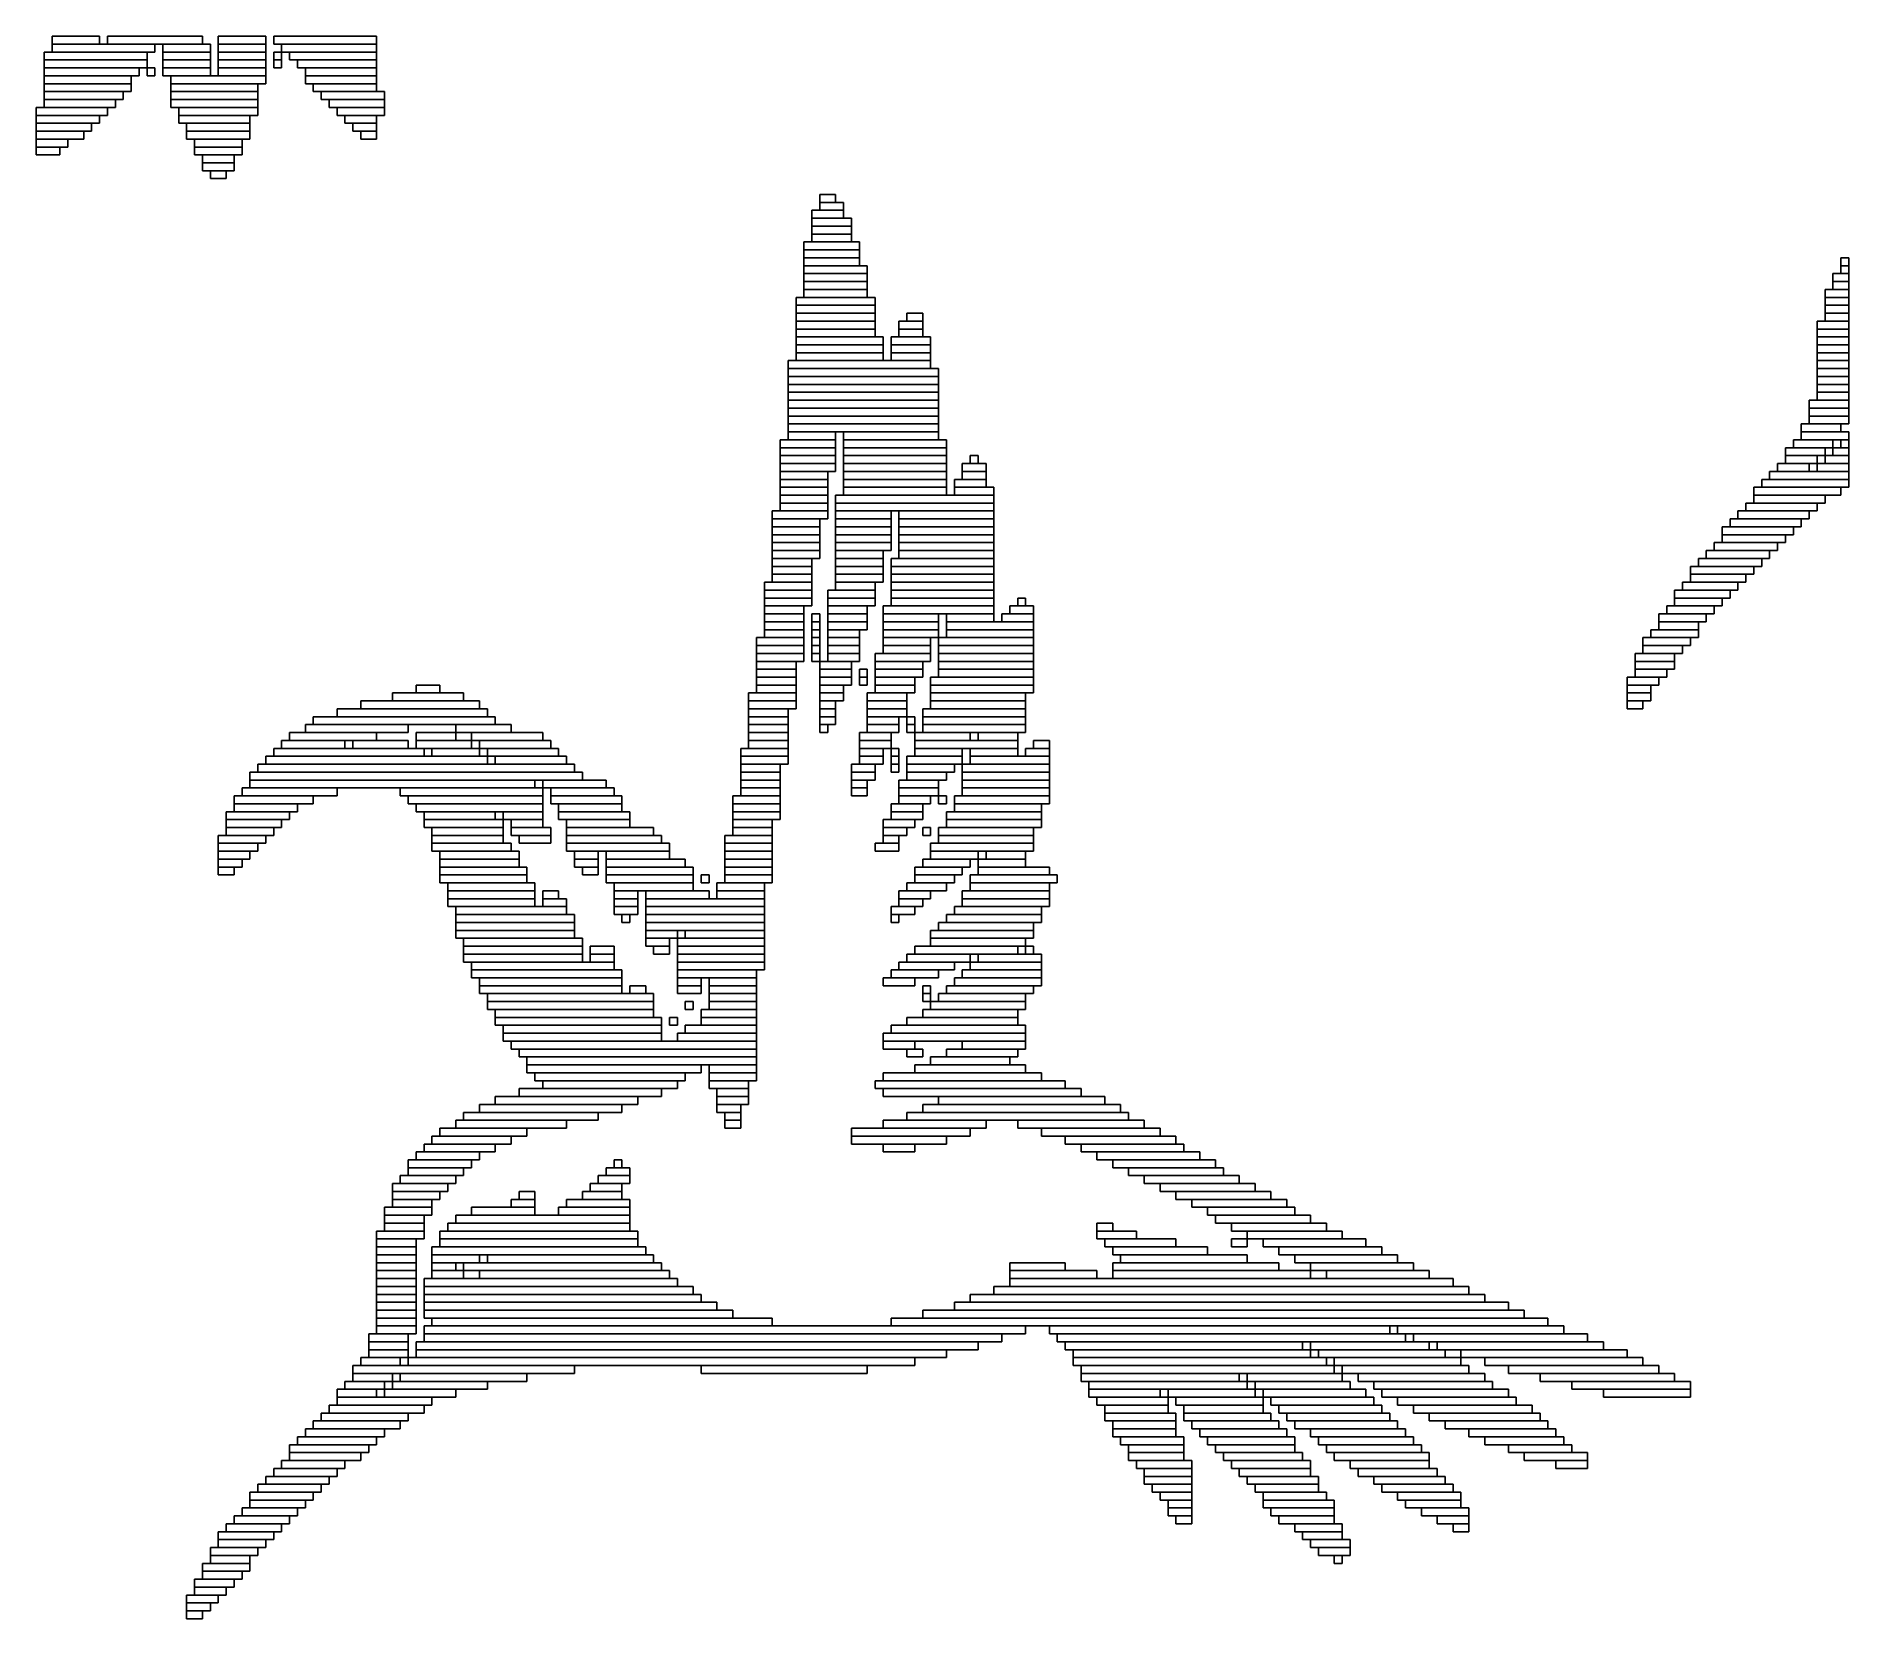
# Model space of a CAD drawing. Extents: x 398 to 627, y 422 to 622.
import ezdxf

# ---------------------------------------------------------------- set-up
doc = ezdxf.new("R2010")
doc.units = 0

msp = doc.modelspace()

# ---------------------------------------------------------------- linework, layer by layer
for p, q in [((400, 622), (406, 622)), ((400, 621), (400, 622)), ((406, 621), (400, 621)), ((400, 621), (413, 621)), ((400, 620), (400, 621)), ((406, 622), (406, 621)), ((407, 622), (419, 622)), ((407, 621), (407, 622)), ((419, 621), (407, 621)), ((413, 621), (413, 620)), ((414, 621), (420, 621)), ((414, 620), (414, 621)), ((419, 622), (419, 621)), ((420, 621), (420, 620)), ((421, 622), (427, 622)), ((421, 621), (421, 622)), ((427, 621), (421, 621)), ((421, 621), (427, 621)), ((421, 620), (421, 621)), ((427, 622), (427, 621)), ((427, 621), (427, 620)), ((428, 622), (441, 622)), ((428, 621), (428, 622)), ((441, 621), (428, 621)), ((429, 621), (441, 621)), ((429, 620), (429, 621)), ((441, 622), (441, 621)), ((441, 621), (441, 620)), ((399, 620), (412, 620)), ((399, 619), (399, 620)), ((412, 619), (399, 619)), ((399, 619), (412, 619)), ((399, 618), (399, 619)), ((413, 620), (400, 620)), ((412, 620), (412, 619)), ((412, 619), (412, 618)), ((420, 620), (414, 620)), ((414, 620), (420, 620)), ((414, 619), (414, 620)), ((420, 619), (414, 619)), ((414, 619), (420, 619)), ((414, 618), (414, 619)), ((420, 620), (420, 619)), ((420, 619), (420, 618)), ((427, 620), (421, 620)), ((421, 620), (427, 620)), ((421, 619), (421, 620)), ((427, 619), (421, 619)), ((421, 619), (427, 619)), ((421, 618), (421, 619)), ((427, 620), (427, 619)), ((427, 619), (427, 618)), ((428, 620), (429, 620)), ((428, 619), (428, 620)), ((429, 619), (428, 619)), ((428, 619), (429, 619)), ((428, 618), (428, 619)), ((441, 620), (429, 620)), ((429, 620), (429, 619)), ((429, 619), (429, 618)), ((430, 620), (441, 620)), ((430, 619), (430, 620)), ((441, 619), (430, 619)), ((431, 619), (441, 619)), ((431, 618), (431, 619)), ((441, 620), (441, 619)), ((441, 619), (441, 618)), ((412, 618), (399, 618)), ((399, 618), (411, 618)), ((399, 617), (399, 618)), ((411, 617), (399, 617)), ((399, 617), (410, 617)), ((399, 616), (399, 617)), ((410, 617), (410, 616)), ((411, 618), (411, 617)), ((412, 618), (413, 618)), ((412, 617), (412, 618)), ((413, 617), (412, 617)), ((413, 618), (413, 617)), ((420, 618), (414, 618)), ((414, 618), (420, 618)), ((414, 617), (414, 618)), ((420, 617), (414, 617)), ((415, 617), (427, 617)), ((415, 616), (415, 617)), ((420, 618), (420, 617)), ((427, 618), (421, 618)), ((421, 618), (427, 618)), ((421, 617), (421, 618)), ((427, 617), (421, 617)), ((427, 618), (427, 617)), ((427, 617), (427, 616)), ((429, 618), (428, 618)), ((441, 618), (431, 618)), ((432, 618), (441, 618)), ((432, 617), (432, 618)), ((441, 617), (432, 617)), ((432, 617), (441, 617)), ((432, 616), (432, 617)), ((441, 618), (441, 617)), ((441, 617), (441, 616)), ((410, 616), (399, 616)), ((399, 616), (410, 616)), ((399, 615), (399, 616)), ((410, 615), (399, 615)), ((399, 615), (409, 615)), ((399, 614), (399, 615)), ((409, 614), (399, 614)), ((399, 614), (408, 614)), ((399, 613), (399, 614)), ((408, 614), (408, 613)), ((409, 615), (409, 614)), ((410, 616), (410, 615)), ((427, 616), (415, 616)), ((415, 616), (426, 616)), ((415, 615), (415, 616)), ((426, 615), (415, 615)), ((415, 615), (426, 615)), ((415, 614), (415, 615)), ((426, 614), (415, 614)), ((415, 614), (426, 614)), ((415, 613), (415, 614)), ((426, 616), (426, 615)), ((426, 615), (426, 614)), ((426, 614), (426, 613)), ((441, 616), (432, 616)), ((433, 616), (441, 616)), ((433, 615), (433, 616)), ((441, 615), (433, 615)), ((434, 615), (442, 615)), ((434, 614), (434, 615)), ((442, 614), (434, 614)), ((435, 614), (442, 614)), ((435, 613), (435, 614)), ((441, 616), (441, 615)), ((442, 615), (442, 614)), ((442, 614), (442, 613)), ((398, 613), (407, 613)), ((398, 612), (398, 613)), ((407, 612), (398, 612)), ((398, 612), (406, 612)), ((398, 611), (398, 612)), ((408, 613), (399, 613)), ((406, 612), (406, 611)), ((407, 613), (407, 612)), ((426, 613), (415, 613)), ((416, 613), (426, 613)), ((416, 612), (416, 613)), ((426, 612), (416, 612)), ((416, 612), (425, 612)), ((416, 611), (416, 612)), ((425, 612), (425, 611)), ((426, 613), (426, 612)), ((442, 613), (435, 613)), ((436, 613), (442, 613)), ((436, 612), (436, 613)), ((442, 612), (436, 612)), ((437, 612), (441, 612)), ((437, 611), (437, 612)), ((441, 612), (441, 611)), ((442, 613), (442, 612)), ((406, 611), (398, 611)), ((398, 611), (405, 611)), ((398, 610), (398, 611)), ((405, 610), (398, 610)), ((398, 610), (404, 610)), ((398, 609), (398, 610)), ((404, 610), (404, 609)), ((405, 611), (405, 610)), ((425, 611), (416, 611)), ((417, 611), (425, 611)), ((417, 610), (417, 611)), ((425, 610), (417, 610)), ((417, 610), (425, 610)), ((417, 609), (417, 610)), ((425, 611), (425, 610)), ((425, 610), (425, 609)), ((441, 611), (437, 611)), ((438, 611), (441, 611)), ((438, 610), (438, 611)), ((441, 610), (438, 610)), ((439, 610), (441, 610)), ((439, 609), (439, 610)), ((441, 611), (441, 610)), ((441, 610), (441, 609)), ((404, 609), (398, 609)), ((398, 609), (402, 609)), ((398, 608), (398, 609)), ((402, 608), (398, 608)), ((398, 608), (401, 608)), ((398, 607), (398, 608)), ((401, 607), (398, 607)), ((401, 608), (401, 607)), ((402, 609), (402, 608)), ((425, 609), (417, 609)), ((418, 609), (424, 609)), ((418, 608), (418, 609)), ((424, 608), (418, 608)), ((418, 608), (424, 608)), ((418, 607), (418, 608)), ((424, 607), (418, 607)), ((419, 607), (423, 607)), ((419, 606), (419, 607)), ((423, 607), (423, 606)), ((424, 609), (424, 608)), ((424, 608), (424, 607)), ((441, 609), (439, 609)), ((423, 606), (419, 606)), ((419, 606), (423, 606)), ((419, 605), (419, 606)), ((423, 605), (419, 605)), ((420, 605), (422, 605)), ((420, 604), (420, 605)), ((422, 605), (422, 604)), ((423, 606), (423, 605)), ((422, 604), (420, 604)), ((496, 600), (500, 600)), ((496, 599), (496, 600)), ((497, 602), (499, 602)), ((497, 601), (497, 602)), ((499, 601), (497, 601)), ((497, 601), (500, 601)), ((497, 600), (497, 601)), ((500, 600), (497, 600)), ((499, 602), (499, 601)), ((500, 601), (500, 600)), ((500, 600), (500, 599)), ((500, 599), (496, 599)), ((496, 599), (501, 599)), ((496, 598), (496, 599)), ((501, 598), (496, 598)), ((496, 598), (501, 598)), ((496, 597), (496, 598)), ((501, 599), (501, 598)), ((501, 598), (501, 597)), ((495, 596), (502, 596)), ((495, 595), (495, 596)), ((501, 597), (496, 597)), ((496, 597), (501, 597)), ((496, 596), (496, 597)), ((501, 596), (496, 596)), ((501, 597), (501, 596)), ((502, 596), (502, 595)), ((502, 595), (495, 595)), ((495, 595), (502, 595)), ((495, 594), (495, 595)), ((502, 594), (495, 594)), ((495, 594), (502, 594)), ((495, 593), (495, 594)), ((502, 595), (502, 594)), ((502, 594), (502, 593)), ((626, 594), (627, 594)), ((626, 593), (626, 594)), ((627, 594), (627, 593)), ((502, 593), (495, 593)), ((495, 593), (503, 593)), ((495, 592), (495, 593)), ((503, 592), (495, 592)), ((495, 592), (503, 592)), ((495, 591), (495, 592)), ((503, 591), (495, 591)), ((495, 591), (503, 591)), ((495, 590), (495, 591)), ((503, 593), (503, 592)), ((503, 592), (503, 591)), ((503, 591), (503, 590)), ((625, 592), (627, 592)), ((625, 591), (625, 592)), ((627, 591), (625, 591)), ((625, 591), (627, 591)), ((625, 590), (625, 591)), ((627, 593), (626, 593)), ((626, 593), (627, 593)), ((626, 592), (626, 593)), ((627, 592), (626, 592)), ((627, 593), (627, 592)), ((627, 592), (627, 591)), ((627, 591), (627, 590)), ((494, 589), (504, 589)), ((494, 588), (494, 589)), ((503, 590), (495, 590)), ((495, 590), (503, 590)), ((495, 589), (495, 590)), ((503, 589), (495, 589)), ((503, 590), (503, 589)), ((504, 589), (504, 588)), ((624, 590), (627, 590)), ((624, 589), (624, 590)), ((627, 589), (624, 589)), ((624, 589), (627, 589)), ((624, 588), (624, 589)), ((627, 590), (625, 590)), ((627, 590), (627, 589)), ((627, 589), (627, 588)), ((504, 588), (494, 588)), ((494, 588), (504, 588)), ((494, 587), (494, 588)), ((504, 587), (494, 587)), ((494, 587), (504, 587)), ((494, 586), (494, 587)), ((504, 588), (504, 587)), ((504, 587), (504, 586)), ((508, 587), (510, 587)), ((508, 586), (508, 587)), ((510, 587), (510, 586)), ((627, 588), (624, 588)), ((624, 588), (627, 588)), ((624, 587), (624, 588)), ((627, 587), (624, 587)), ((624, 587), (627, 587)), ((624, 586), (624, 587)), ((627, 588), (627, 587)), ((627, 587), (627, 586)), ((504, 586), (494, 586)), ((494, 586), (504, 586)), ((494, 585), (494, 586)), ((504, 585), (494, 585)), ((494, 585), (504, 585)), ((494, 584), (494, 585)), ((504, 584), (494, 584)), ((494, 584), (505, 584)), ((494, 583), (494, 584)), ((504, 586), (504, 585)), ((504, 585), (504, 584)), ((505, 584), (505, 583)), ((506, 584), (511, 584)), ((506, 583), (506, 584)), ((507, 586), (510, 586)), ((507, 585), (507, 586)), ((510, 585), (507, 585)), ((507, 585), (510, 585)), ((507, 584), (507, 585)), ((510, 584), (507, 584)), ((510, 586), (508, 586)), ((510, 586), (510, 585)), ((510, 585), (510, 584)), ((511, 584), (511, 583)), ((623, 586), (627, 586)), ((623, 585), (623, 586)), ((627, 585), (623, 585)), ((623, 585), (627, 585)), ((623, 584), (623, 585)), ((627, 584), (623, 584)), ((623, 584), (627, 584)), ((623, 583), (623, 584)), ((627, 586), (624, 586)), ((627, 586), (627, 585)), ((627, 585), (627, 584)), ((627, 584), (627, 583)), ((505, 583), (494, 583)), ((494, 583), (505, 583)), ((494, 582), (494, 583)), ((505, 582), (494, 582)), ((494, 582), (505, 582)), ((494, 581), (494, 582)), ((505, 583), (505, 582)), ((505, 582), (505, 581)), ((511, 583), (506, 583)), ((506, 583), (511, 583)), ((506, 582), (506, 583)), ((511, 582), (506, 582)), ((506, 582), (511, 582)), ((506, 581), (506, 582)), ((511, 583), (511, 582)), ((511, 582), (511, 581)), ((627, 583), (623, 583)), ((623, 583), (627, 583)), ((623, 582), (623, 583)), ((627, 582), (623, 582)), ((623, 582), (627, 582)), ((623, 581), (623, 582)), ((627, 583), (627, 582)), ((627, 582), (627, 581)), ((493, 581), (511, 581)), ((493, 580), (493, 581)), ((511, 580), (493, 580)), ((493, 580), (512, 580)), ((493, 579), (493, 580)), ((505, 581), (494, 581)), ((511, 581), (506, 581)), ((511, 581), (511, 580)), ((512, 580), (512, 579)), ((627, 581), (623, 581)), ((623, 581), (627, 581)), ((623, 580), (623, 581)), ((627, 580), (623, 580)), ((623, 580), (627, 580)), ((623, 579), (623, 580)), ((627, 581), (627, 580)), ((627, 580), (627, 579)), ((512, 579), (493, 579)), ((493, 579), (512, 579)), ((493, 578), (493, 579)), ((512, 578), (493, 578)), ((493, 578), (512, 578)), ((493, 577), (493, 578)), ((512, 579), (512, 578)), ((512, 578), (512, 577)), ((627, 579), (623, 579)), ((623, 579), (627, 579)), ((623, 578), (623, 579)), ((627, 578), (623, 578)), ((623, 578), (627, 578)), ((623, 577), (623, 578)), ((627, 579), (627, 578)), ((627, 578), (627, 577)), ((512, 577), (493, 577)), ((493, 577), (512, 577)), ((493, 576), (493, 577)), ((512, 576), (493, 576)), ((493, 576), (512, 576)), ((493, 575), (493, 576)), ((512, 575), (493, 575)), ((493, 575), (512, 575)), ((493, 574), (493, 575)), ((512, 577), (512, 576)), ((512, 576), (512, 575)), ((512, 575), (512, 574)), ((622, 576), (627, 576)), ((622, 575), (622, 576)), ((627, 575), (622, 575)), ((622, 575), (627, 575)), ((622, 574), (622, 575)), ((627, 577), (623, 577)), ((623, 577), (627, 577)), ((623, 576), (623, 577)), ((627, 576), (623, 576)), ((627, 577), (627, 576)), ((627, 576), (627, 575)), ((627, 575), (627, 574)), ((512, 574), (493, 574)), ((493, 574), (512, 574)), ((493, 573), (493, 574)), ((512, 573), (493, 573)), ((493, 573), (512, 573)), ((493, 572), (493, 573)), ((512, 574), (512, 573)), ((512, 573), (512, 572)), ((621, 573), (626, 573)), ((621, 572), (621, 573)), ((627, 574), (622, 574)), ((622, 574), (627, 574)), ((622, 573), (622, 574)), ((627, 573), (622, 573)), ((626, 573), (626, 572)), ((627, 574), (627, 573)), ((492, 571), (499, 571)), ((492, 570), (492, 571)), ((512, 572), (493, 572)), ((493, 572), (499, 572)), ((493, 571), (493, 572)), ((499, 571), (493, 571)), ((499, 572), (499, 571)), ((499, 571), (499, 570)), ((500, 572), (512, 572)), ((500, 571), (500, 572)), ((512, 571), (500, 571)), ((500, 571), (513, 571)), ((500, 570), (500, 571)), ((512, 572), (512, 571)), ((513, 571), (513, 570)), ((620, 571), (625, 571)), ((620, 570), (620, 571)), ((626, 572), (621, 572)), ((621, 572), (627, 572)), ((621, 571), (621, 572)), ((627, 571), (621, 571)), ((625, 571), (625, 570)), ((626, 571), (627, 571)), ((626, 570), (626, 571)), ((627, 572), (627, 571)), ((627, 571), (627, 570)), ((499, 570), (492, 570)), ((492, 570), (499, 570)), ((492, 569), (492, 570)), ((499, 569), (492, 569)), ((492, 569), (499, 569)), ((492, 568), (492, 569)), ((499, 568), (492, 568)), ((492, 568), (499, 568)), ((492, 567), (492, 568)), ((499, 570), (499, 569)), ((499, 569), (499, 568)), ((499, 568), (499, 567)), ((513, 570), (500, 570)), ((500, 570), (513, 570)), ((500, 569), (500, 570)), ((513, 569), (500, 569)), ((500, 569), (513, 569)), ((500, 568), (500, 569)), ((513, 568), (500, 568)), ((500, 568), (513, 568)), ((500, 567), (500, 568)), ((513, 570), (513, 569)), ((513, 569), (513, 568)), ((513, 568), (513, 567)), ((515, 568), (518, 568)), ((515, 567), (515, 568)), ((516, 569), (517, 569)), ((516, 568), (516, 569)), ((517, 568), (516, 568)), ((517, 569), (517, 568)), ((518, 568), (518, 567)), ((618, 568), (622, 568)), ((618, 567), (618, 568)), ((619, 570), (624, 570)), ((619, 569), (619, 570)), ((624, 569), (619, 569)), ((619, 569), (623, 569)), ((619, 568), (619, 569)), ((623, 568), (619, 568)), ((625, 570), (620, 570)), ((622, 568), (622, 567)), ((623, 569), (623, 568)), ((623, 568), (627, 568)), ((623, 567), (623, 568)), ((624, 570), (624, 569)), ((624, 569), (627, 569)), ((624, 568), (624, 569)), ((627, 568), (624, 568)), ((625, 570), (627, 570)), ((625, 569), (625, 570)), ((627, 569), (625, 569)), ((627, 570), (626, 570)), ((627, 570), (627, 569)), ((627, 569), (627, 568)), ((627, 568), (627, 567)), ((499, 567), (492, 567)), ((492, 567), (498, 567)), ((492, 566), (492, 567)), ((498, 566), (492, 566)), ((492, 566), (498, 566)), ((492, 565), (492, 566)), ((498, 567), (498, 566)), ((498, 566), (498, 565)), ((513, 567), (500, 567)), ((500, 567), (513, 567)), ((500, 566), (500, 567)), ((513, 566), (500, 566)), ((500, 566), (513, 566)), ((500, 565), (500, 566)), ((513, 567), (513, 566)), ((513, 566), (513, 565)), ((514, 566), (518, 566)), ((514, 565), (514, 566)), ((518, 567), (515, 567)), ((515, 567), (518, 567)), ((515, 566), (515, 567)), ((518, 566), (515, 566)), ((518, 567), (518, 566)), ((518, 566), (518, 565)), ((616, 566), (627, 566)), ((616, 565), (616, 566)), ((617, 567), (627, 567)), ((617, 566), (617, 567)), ((627, 566), (617, 566)), ((622, 567), (618, 567)), ((627, 567), (623, 567)), ((627, 567), (627, 566)), ((627, 566), (627, 565)), ((498, 565), (492, 565)), ((492, 565), (498, 565)), ((492, 564), (492, 565)), ((498, 564), (492, 564)), ((492, 564), (498, 564)), ((492, 563), (492, 564)), ((498, 565), (498, 564)), ((498, 564), (498, 563)), ((499, 564), (519, 564)), ((499, 563), (499, 564)), ((513, 565), (500, 565)), ((500, 565), (513, 565)), ((500, 564), (500, 565)), ((513, 564), (500, 564)), ((513, 565), (513, 564)), ((518, 565), (514, 565)), ((514, 565), (519, 565)), ((514, 564), (514, 565)), ((519, 564), (514, 564)), ((519, 565), (519, 564)), ((519, 564), (519, 563)), ((615, 565), (626, 565)), ((615, 564), (615, 565)), ((626, 564), (615, 564)), ((615, 564), (624, 564)), ((615, 563), (615, 564)), ((627, 565), (616, 565)), ((624, 564), (624, 563)), ((626, 565), (626, 564)), ((491, 562), (498, 562)), ((491, 561), (491, 562)), ((498, 563), (492, 563)), ((492, 563), (498, 563)), ((492, 562), (492, 563)), ((498, 562), (492, 562)), ((498, 563), (498, 562)), ((498, 562), (498, 561)), ((519, 563), (499, 563)), ((499, 563), (519, 563)), ((499, 562), (499, 563)), ((519, 562), (499, 562)), ((499, 562), (506, 562)), ((499, 561), (499, 562)), ((506, 562), (506, 561)), ((507, 562), (519, 562)), ((507, 561), (507, 562)), ((519, 563), (519, 562)), ((519, 562), (519, 561)), ((613, 562), (622, 562)), ((613, 561), (613, 562)), ((614, 563), (623, 563)), ((614, 562), (614, 563)), ((623, 562), (614, 562)), ((624, 563), (615, 563)), ((622, 562), (622, 561)), ((623, 563), (623, 562)), ((498, 561), (491, 561)), ((491, 561), (497, 561)), ((491, 560), (491, 561)), ((497, 560), (491, 560)), ((491, 560), (497, 560)), ((491, 559), (491, 560)), ((497, 559), (491, 559)), ((491, 559), (497, 559)), ((491, 558), (491, 559)), ((497, 561), (497, 560)), ((497, 560), (497, 559)), ((497, 559), (497, 558)), ((506, 561), (499, 561)), ((499, 561), (506, 561)), ((499, 560), (499, 561)), ((506, 560), (499, 560)), ((499, 560), (506, 560)), ((499, 559), (499, 560)), ((506, 559), (499, 559)), ((499, 559), (506, 559)), ((499, 558), (499, 559)), ((506, 561), (506, 560)), ((506, 560), (506, 559)), ((506, 559), (506, 558)), ((519, 561), (507, 561)), ((507, 561), (519, 561)), ((507, 560), (507, 561)), ((519, 560), (507, 560)), ((507, 560), (519, 560)), ((507, 559), (507, 560)), ((519, 559), (507, 559)), ((507, 559), (519, 559)), ((507, 558), (507, 559)), ((519, 561), (519, 560)), ((519, 560), (519, 559)), ((519, 559), (519, 558)), ((611, 560), (620, 560)), ((611, 559), (611, 560)), ((620, 559), (611, 559)), ((611, 559), (619, 559)), ((611, 558), (611, 559)), ((612, 561), (621, 561)), ((612, 560), (612, 561)), ((621, 560), (612, 560)), ((622, 561), (613, 561)), ((619, 559), (619, 558)), ((620, 560), (620, 559)), ((621, 561), (621, 560)), ((497, 558), (491, 558)), ((491, 558), (497, 558)), ((491, 557), (491, 558)), ((497, 557), (491, 557)), ((491, 557), (497, 557)), ((491, 556), (491, 557)), ((497, 558), (497, 557)), ((497, 557), (497, 556)), ((506, 558), (499, 558)), ((499, 558), (506, 558)), ((499, 557), (499, 558)), ((506, 557), (499, 557)), ((499, 557), (505, 557)), ((499, 556), (499, 557)), ((505, 557), (505, 556)), ((506, 558), (506, 557)), ((519, 558), (507, 558)), ((507, 558), (519, 558)), ((507, 557), (507, 558)), ((519, 557), (507, 557)), ((507, 557), (519, 557)), ((507, 556), (507, 557)), ((519, 558), (519, 557)), ((519, 557), (519, 556)), ((609, 557), (617, 557)), ((609, 556), (609, 557)), ((610, 558), (618, 558)), ((610, 557), (610, 558)), ((618, 557), (610, 557)), ((619, 558), (611, 558)), ((617, 557), (617, 556)), ((618, 558), (618, 557)), ((497, 556), (491, 556)), ((491, 556), (496, 556)), ((491, 555), (491, 556)), ((496, 555), (491, 555)), ((491, 555), (496, 555)), ((491, 554), (491, 555)), ((496, 556), (496, 555)), ((496, 555), (496, 554)), ((505, 556), (499, 556)), ((499, 556), (505, 556)), ((499, 555), (499, 556)), ((505, 555), (499, 555)), ((499, 555), (505, 555)), ((499, 554), (499, 555)), ((505, 556), (505, 555)), ((505, 555), (505, 554)), ((506, 556), (519, 556)), ((506, 555), (506, 556)), ((519, 555), (506, 555)), ((506, 555), (519, 555)), ((506, 554), (506, 555)), ((519, 556), (507, 556)), ((519, 556), (519, 555)), ((519, 555), (519, 554)), ((607, 555), (615, 555)), ((607, 554), (607, 555)), ((608, 556), (616, 556)), ((608, 555), (608, 556)), ((616, 555), (608, 555)), ((617, 556), (609, 556)), ((615, 555), (615, 554)), ((616, 556), (616, 555)), ((490, 553), (496, 553)), ((490, 552), (490, 553)), ((496, 552), (490, 552)), ((490, 552), (496, 552)), ((490, 551), (490, 552)), ((496, 554), (491, 554)), ((491, 554), (496, 554)), ((491, 553), (491, 554)), ((496, 553), (491, 553)), ((496, 554), (496, 553)), ((496, 553), (496, 552)), ((496, 552), (496, 551)), ((498, 552), (504, 552)), ((498, 551), (498, 552)), ((505, 554), (499, 554)), ((499, 554), (505, 554)), ((499, 553), (499, 554)), ((505, 553), (499, 553)), ((499, 553), (504, 553)), ((499, 552), (499, 553)), ((504, 552), (499, 552)), ((504, 553), (504, 552)), ((504, 552), (504, 551)), ((505, 554), (505, 553)), ((519, 554), (506, 554)), ((506, 554), (519, 554)), ((506, 553), (506, 554)), ((519, 553), (506, 553)), ((506, 553), (519, 553)), ((506, 552), (506, 553)), ((519, 552), (506, 552)), ((506, 552), (519, 552)), ((506, 551), (506, 552)), ((519, 554), (519, 553)), ((519, 553), (519, 552)), ((519, 552), (519, 551)), ((605, 552), (612, 552)), ((605, 551), (605, 552)), ((606, 553), (613, 553)), ((606, 552), (606, 553)), ((613, 552), (606, 552)), ((615, 554), (607, 554)), ((607, 554), (614, 554)), ((607, 553), (607, 554)), ((614, 553), (607, 553)), ((612, 552), (612, 551)), ((613, 553), (613, 552)), ((614, 554), (614, 553)), ((496, 551), (490, 551)), ((490, 551), (496, 551)), ((490, 550), (490, 551)), ((496, 550), (490, 550)), ((490, 550), (495, 550)), ((490, 549), (490, 550)), ((495, 550), (495, 549)), ((496, 551), (496, 550)), ((504, 551), (498, 551)), ((498, 551), (504, 551)), ((498, 550), (498, 551)), ((504, 550), (498, 550)), ((498, 550), (503, 550)), ((498, 549), (498, 550)), ((503, 550), (503, 549)), ((504, 551), (504, 550)), ((505, 550), (519, 550)), ((505, 549), (505, 550)), ((519, 551), (506, 551)), ((506, 551), (519, 551)), ((506, 550), (506, 551)), ((519, 550), (506, 550)), ((519, 551), (519, 550)), ((519, 550), (519, 549)), ((521, 550), (524, 550)), ((521, 549), (521, 550)), ((522, 551), (523, 551)), ((522, 550), (522, 551)), ((523, 550), (522, 550)), ((523, 551), (523, 550)), ((524, 550), (524, 549)), ((604, 550), (610, 550)), ((604, 549), (604, 550)), ((612, 551), (605, 551)), ((605, 551), (611, 551)), ((605, 550), (605, 551)), ((611, 550), (605, 550)), ((610, 550), (610, 549)), ((611, 551), (611, 550)), ((495, 549), (490, 549)), ((490, 549), (495, 549)), ((490, 548), (490, 549)), ((495, 548), (490, 548)), ((490, 548), (495, 548)), ((490, 547), (490, 548)), ((495, 549), (495, 548)), ((495, 548), (495, 547)), ((496, 549), (497, 549)), ((496, 548), (496, 549)), ((497, 548), (496, 548)), ((496, 548), (497, 548)), ((496, 547), (496, 548)), ((497, 549), (497, 548)), ((497, 548), (497, 547)), ((503, 549), (498, 549)), ((498, 549), (503, 549)), ((498, 548), (498, 549)), ((503, 548), (498, 548)), ((498, 548), (503, 548)), ((498, 547), (498, 548)), ((503, 549), (503, 548)), ((503, 548), (503, 547)), ((519, 549), (505, 549)), ((505, 549), (512, 549)), ((505, 548), (505, 549)), ((512, 548), (505, 548)), ((505, 548), (512, 548)), ((505, 547), (505, 548)), ((512, 549), (512, 548)), ((512, 548), (512, 547)), ((513, 549), (519, 549)), ((513, 548), (513, 549)), ((519, 548), (513, 548)), ((513, 548), (524, 548)), ((513, 547), (513, 548)), ((519, 549), (519, 548)), ((520, 549), (524, 549)), ((520, 548), (520, 549)), ((524, 548), (520, 548)), ((524, 549), (521, 549)), ((524, 549), (524, 548)), ((524, 548), (524, 547)), ((603, 549), (609, 549)), ((603, 548), (603, 549)), ((609, 548), (603, 548)), ((603, 548), (608, 548)), ((603, 547), (603, 548)), ((610, 549), (604, 549)), ((608, 548), (608, 547)), ((609, 549), (609, 548)), ((489, 546), (495, 546)), ((489, 545), (489, 546)), ((495, 547), (490, 547)), ((490, 547), (495, 547)), ((490, 546), (490, 547)), ((495, 546), (490, 546)), ((495, 547), (495, 546)), ((495, 546), (495, 545)), ((497, 547), (496, 547)), ((496, 547), (497, 547)), ((496, 546), (496, 547)), ((497, 546), (496, 546)), ((496, 546), (497, 546)), ((496, 545), (496, 546)), ((497, 547), (497, 546)), ((497, 546), (497, 545)), ((503, 547), (498, 547)), ((498, 547), (502, 547)), ((498, 546), (498, 547)), ((502, 546), (498, 546)), ((498, 546), (502, 546)), ((498, 545), (498, 546)), ((502, 547), (502, 546)), ((502, 546), (502, 545)), ((512, 547), (505, 547)), ((505, 547), (512, 547)), ((505, 546), (505, 547)), ((512, 546), (505, 546)), ((505, 546), (511, 546)), ((505, 545), (505, 546)), ((511, 546), (511, 545)), ((512, 547), (512, 546)), ((512, 546), (524, 546)), ((512, 545), (512, 546)), ((524, 547), (513, 547)), ((513, 547), (524, 547)), ((513, 546), (513, 547)), ((524, 546), (513, 546)), ((524, 547), (524, 546)), ((524, 546), (524, 545)), ((601, 546), (607, 546)), ((601, 545), (601, 546)), ((602, 547), (608, 547)), ((602, 546), (602, 547)), ((608, 546), (602, 546)), ((608, 547), (603, 547)), ((607, 546), (607, 545)), ((608, 547), (608, 546)), ((495, 545), (489, 545)), ((489, 545), (495, 545)), ((489, 544), (489, 545)), ((495, 544), (489, 544)), ((489, 544), (495, 544)), ((489, 543), (489, 544)), ((495, 543), (489, 543)), ((489, 543), (494, 543)), ((489, 542), (489, 543)), ((494, 543), (494, 542)), ((495, 545), (495, 544)), ((495, 544), (495, 543)), ((497, 545), (496, 545)), ((496, 545), (497, 545)), ((496, 544), (496, 545)), ((497, 544), (496, 544)), ((496, 544), (497, 544)), ((496, 543), (496, 544)), ((497, 543), (496, 543)), ((497, 545), (497, 544)), ((497, 544), (497, 543)), ((497, 543), (501, 543)), ((497, 542), (497, 543)), ((502, 545), (498, 545)), ((498, 545), (502, 545)), ((498, 544), (498, 545)), ((502, 544), (498, 544)), ((498, 544), (502, 544)), ((498, 543), (498, 544)), ((502, 543), (498, 543)), ((501, 543), (501, 542)), ((502, 545), (502, 544)), ((502, 544), (502, 543)), ((504, 544), (511, 544)), ((504, 543), (504, 544)), ((511, 543), (504, 543)), ((504, 543), (510, 543)), ((504, 542), (504, 543)), ((511, 545), (505, 545)), ((505, 545), (511, 545)), ((505, 544), (505, 545)), ((511, 544), (505, 544)), ((510, 543), (510, 542)), ((511, 545), (511, 544)), ((511, 544), (511, 543)), ((524, 545), (512, 545)), ((512, 545), (524, 545)), ((512, 544), (512, 545)), ((524, 544), (512, 544)), ((512, 544), (524, 544)), ((512, 543), (512, 544)), ((524, 543), (512, 543)), ((512, 543), (524, 543)), ((512, 542), (512, 543)), ((524, 545), (524, 544)), ((524, 544), (524, 543)), ((524, 543), (524, 542)), ((600, 544), (605, 544)), ((600, 543), (600, 544)), ((605, 543), (600, 543)), ((600, 543), (605, 543)), ((600, 542), (600, 543)), ((607, 545), (601, 545)), ((601, 545), (606, 545)), ((601, 544), (601, 545)), ((606, 544), (601, 544)), ((605, 544), (605, 543)), ((605, 543), (605, 542)), ((606, 545), (606, 544)), ((494, 542), (489, 542)), ((489, 542), (494, 542)), ((489, 541), (489, 542)), ((494, 541), (489, 541)), ((489, 541), (494, 541)), ((489, 540), (489, 541)), ((494, 542), (494, 541)), ((494, 541), (494, 540)), ((501, 542), (497, 542)), ((497, 542), (501, 542)), ((497, 541), (497, 542)), ((501, 541), (497, 541)), ((497, 541), (501, 541)), ((497, 540), (497, 541)), ((501, 542), (501, 541)), ((501, 541), (501, 540)), ((502, 542), (503, 542)), ((502, 541), (502, 542)), ((503, 541), (502, 541)), ((502, 541), (503, 541)), ((502, 540), (502, 541)), ((503, 542), (503, 541)), ((503, 541), (503, 540)), ((510, 542), (504, 542)), ((504, 542), (510, 542)), ((504, 541), (504, 542)), ((510, 541), (504, 541)), ((504, 541), (509, 541)), ((504, 540), (504, 541)), ((509, 541), (509, 540)), ((510, 542), (510, 541)), ((511, 541), (524, 541)), ((511, 540), (511, 541)), ((524, 542), (512, 542)), ((512, 542), (524, 542)), ((512, 541), (512, 542)), ((524, 541), (512, 541)), ((524, 542), (524, 541)), ((524, 541), (524, 540)), ((599, 541), (603, 541)), ((599, 540), (599, 541)), ((605, 542), (600, 542)), ((600, 542), (604, 542)), ((600, 541), (600, 542)), ((604, 541), (600, 541)), ((603, 541), (603, 540)), ((604, 542), (604, 541)), ((443, 539), (452, 539)), ((443, 538), (443, 539)), ((446, 540), (449, 540)), ((446, 539), (446, 540)), ((449, 539), (446, 539)), ((449, 540), (449, 539)), ((452, 539), (452, 538)), ((488, 539), (494, 539)), ((488, 538), (488, 539)), ((494, 540), (489, 540)), ((489, 540), (494, 540)), ((489, 539), (489, 540)), ((494, 539), (489, 539)), ((494, 540), (494, 539)), ((494, 539), (494, 538)), ((501, 540), (497, 540)), ((497, 540), (500, 540)), ((497, 539), (497, 540)), ((500, 539), (497, 539)), ((497, 539), (500, 539)), ((497, 538), (497, 539)), ((500, 540), (500, 539)), ((500, 539), (500, 538)), ((503, 540), (502, 540)), ((503, 539), (508, 539)), ((503, 538), (503, 539)), ((509, 540), (504, 540)), ((504, 540), (509, 540)), ((504, 539), (504, 540)), ((509, 539), (504, 539)), ((508, 539), (508, 538)), ((509, 540), (509, 539)), ((524, 540), (511, 540)), ((511, 540), (524, 540)), ((511, 539), (511, 540)), ((524, 539), (511, 539)), ((511, 539), (523, 539)), ((511, 538), (511, 539)), ((523, 539), (523, 538)), ((524, 540), (524, 539)), ((603, 540), (599, 540)), ((599, 540), (602, 540)), ((599, 539), (599, 540)), ((602, 539), (599, 539)), ((599, 539), (602, 539)), ((599, 538), (599, 539)), ((602, 540), (602, 539)), ((602, 539), (602, 538)), ((433, 536), (456, 536)), ((433, 535), (433, 536)), ((436, 537), (455, 537)), ((436, 536), (436, 537)), ((455, 536), (436, 536)), ((439, 538), (454, 538)), ((439, 537), (439, 538)), ((454, 537), (439, 537)), ((452, 538), (443, 538)), ((454, 538), (454, 537)), ((455, 537), (455, 536)), ((456, 536), (456, 535)), ((494, 538), (488, 538)), ((488, 538), (494, 538)), ((488, 537), (488, 538)), ((494, 537), (488, 537)), ((488, 537), (493, 537)), ((488, 536), (488, 537)), ((493, 536), (488, 536)), ((488, 536), (493, 536)), ((488, 535), (488, 536)), ((493, 537), (493, 536)), ((493, 536), (493, 535)), ((494, 538), (494, 537)), ((500, 538), (497, 538)), ((497, 538), (499, 538)), ((497, 537), (497, 538)), ((499, 537), (497, 537)), ((497, 537), (499, 537)), ((497, 536), (497, 537)), ((499, 536), (497, 536)), ((497, 536), (499, 536)), ((497, 535), (497, 536)), ((499, 538), (499, 537)), ((499, 537), (499, 536)), ((499, 536), (499, 535)), ((508, 538), (503, 538)), ((503, 538), (508, 538)), ((503, 537), (503, 538)), ((508, 537), (503, 537)), ((503, 537), (508, 537)), ((503, 536), (503, 537)), ((508, 536), (503, 536)), ((503, 536), (507, 536)), ((503, 535), (503, 536)), ((507, 536), (507, 535)), ((508, 538), (508, 537)), ((508, 537), (508, 536)), ((508, 536), (509, 536)), ((508, 535), (508, 536)), ((509, 536), (509, 535)), ((510, 537), (523, 537)), ((510, 536), (510, 537)), ((523, 536), (510, 536)), ((510, 536), (523, 536)), ((510, 535), (510, 536)), ((523, 538), (511, 538)), ((511, 538), (523, 538)), ((511, 537), (511, 538)), ((523, 537), (511, 537)), ((523, 538), (523, 537)), ((523, 537), (523, 536)), ((523, 536), (523, 535)), ((602, 538), (599, 538)), ((599, 538), (601, 538)), ((599, 537), (599, 538)), ((601, 537), (599, 537)), ((601, 538), (601, 537)), ((430, 534), (441, 534)), ((430, 533), (430, 534)), ((432, 535), (445, 535)), ((432, 534), (432, 535)), ((445, 534), (432, 534)), ((456, 535), (433, 535)), ((441, 534), (441, 533)), ((445, 535), (445, 534)), ((446, 534), (451, 534)), ((446, 533), (446, 534)), ((451, 535), (458, 535)), ((451, 534), (451, 535)), ((458, 534), (451, 534)), ((451, 534), (451, 533)), ((453, 534), (462, 534)), ((453, 533), (453, 534)), ((458, 535), (458, 534)), ((462, 534), (462, 533)), ((493, 535), (488, 535)), ((488, 535), (493, 535)), ((488, 534), (488, 535)), ((493, 534), (488, 534)), ((488, 534), (493, 534)), ((488, 533), (488, 534)), ((493, 535), (493, 534)), ((493, 534), (493, 533)), ((499, 535), (497, 535)), ((497, 535), (498, 535)), ((497, 534), (497, 535)), ((498, 534), (497, 534)), ((498, 535), (498, 534)), ((502, 534), (506, 534)), ((502, 533), (502, 534)), ((507, 535), (503, 535)), ((503, 535), (507, 535)), ((503, 534), (503, 535)), ((507, 534), (503, 534)), ((506, 534), (506, 533)), ((507, 535), (507, 534)), ((509, 535), (508, 535)), ((508, 535), (509, 535)), ((508, 534), (508, 535)), ((509, 534), (508, 534)), ((509, 535), (509, 534)), ((509, 534), (516, 534)), ((509, 533), (509, 534)), ((523, 535), (510, 535)), ((510, 535), (523, 535)), ((510, 534), (510, 535)), ((523, 534), (510, 534)), ((516, 534), (516, 533)), ((517, 534), (522, 534)), ((517, 533), (517, 534)), ((522, 534), (522, 533)), ((523, 535), (523, 534)), ((428, 532), (447, 532)), ((428, 531), (428, 532)), ((429, 533), (437, 533)), ((429, 532), (429, 533)), ((437, 532), (429, 532)), ((441, 533), (430, 533)), ((437, 533), (437, 532)), ((438, 533), (445, 533)), ((438, 532), (438, 533)), ((445, 532), (438, 532)), ((445, 533), (445, 532)), ((451, 533), (446, 533)), ((446, 533), (453, 533)), ((446, 532), (446, 533)), ((453, 532), (446, 532)), ((447, 532), (447, 531)), ((448, 532), (454, 532)), ((448, 531), (448, 532)), ((462, 533), (453, 533)), ((453, 533), (453, 532)), ((454, 533), (463, 533)), ((454, 532), (454, 533)), ((463, 532), (454, 532)), ((454, 532), (454, 531)), ((455, 532), (464, 532)), ((455, 531), (455, 532)), ((463, 533), (463, 532)), ((464, 532), (464, 531)), ((487, 532), (493, 532)), ((487, 531), (487, 532)), ((493, 533), (488, 533)), ((488, 533), (493, 533)), ((488, 532), (488, 533)), ((493, 532), (488, 532)), ((493, 533), (493, 532)), ((493, 532), (493, 531)), ((506, 533), (502, 533)), ((502, 533), (506, 533)), ((502, 532), (502, 533)), ((506, 532), (502, 532)), ((502, 532), (505, 532)), ((502, 531), (502, 532)), ((505, 532), (505, 531)), ((506, 533), (506, 532)), ((506, 532), (507, 532)), ((506, 531), (506, 532)), ((507, 532), (507, 531)), ((516, 533), (509, 533)), ((509, 533), (522, 533)), ((509, 532), (509, 533)), ((522, 532), (509, 532)), ((509, 532), (515, 532)), ((509, 531), (509, 532)), ((515, 532), (515, 531)), ((516, 532), (522, 532)), ((516, 531), (516, 532)), ((522, 533), (517, 533)), ((522, 533), (522, 532)), ((522, 532), (522, 531)), ((523, 532), (526, 532)), ((523, 531), (523, 532)), ((524, 533), (526, 533)), ((524, 532), (524, 533)), ((526, 532), (524, 532)), ((526, 533), (526, 532)), ((526, 532), (526, 531)), ((425, 529), (467, 529)), ((425, 528), (425, 529)), ((426, 530), (466, 530)), ((426, 529), (426, 530)), ((466, 529), (426, 529)), ((427, 531), (455, 531)), ((427, 530), (427, 531)), ((455, 530), (427, 530)), ((447, 531), (428, 531)), ((454, 531), (448, 531)), ((464, 531), (455, 531)), ((455, 531), (455, 530)), ((456, 531), (465, 531)), ((456, 530), (456, 531)), ((465, 530), (456, 530)), ((465, 531), (465, 530)), ((466, 530), (466, 529)), ((467, 529), (467, 528)), ((493, 531), (487, 531)), ((487, 531), (493, 531)), ((487, 530), (487, 531)), ((493, 530), (487, 530)), ((487, 530), (492, 530)), ((487, 529), (487, 530)), ((492, 529), (487, 529)), ((487, 529), (492, 529)), ((487, 528), (487, 529)), ((492, 530), (492, 529)), ((492, 529), (492, 528)), ((493, 531), (493, 530)), ((501, 530), (504, 530)), ((501, 529), (501, 530)), ((504, 529), (501, 529)), ((501, 529), (504, 529)), ((501, 528), (501, 529)), ((505, 531), (502, 531)), ((502, 531), (505, 531)), ((502, 530), (502, 531)), ((505, 530), (502, 530)), ((504, 530), (504, 529)), ((504, 529), (504, 528)), ((505, 531), (505, 530)), ((507, 531), (506, 531)), ((506, 531), (507, 531)), ((506, 530), (506, 531)), ((507, 530), (506, 530)), ((506, 530), (507, 530)), ((506, 529), (506, 530)), ((507, 529), (506, 529)), ((507, 531), (507, 530)), ((507, 530), (507, 529)), ((508, 531), (515, 531)), ((508, 530), (508, 531)), ((515, 530), (508, 530)), ((508, 530), (514, 530)), ((508, 529), (508, 530)), ((514, 529), (508, 529)), ((508, 529), (513, 529)), ((508, 528), (508, 529)), ((515, 531), (509, 531)), ((513, 529), (513, 528)), ((514, 530), (514, 529)), ((515, 531), (515, 530)), ((515, 530), (526, 530)), ((515, 529), (515, 530)), ((526, 529), (515, 529)), ((515, 529), (526, 529)), ((515, 528), (515, 529)), ((522, 531), (516, 531)), ((516, 531), (526, 531)), ((516, 530), (516, 531)), ((526, 530), (516, 530)), ((526, 531), (523, 531)), ((526, 531), (526, 530)), ((526, 530), (526, 529)), ((526, 529), (526, 528)), ((424, 527), (436, 527)), ((424, 526), (424, 527)), ((467, 528), (425, 528)), ((425, 528), (461, 528)), ((425, 527), (425, 528)), ((461, 527), (425, 527)), ((436, 527), (436, 526)), ((444, 527), (462, 527)), ((444, 526), (444, 527)), ((461, 528), (461, 527)), ((462, 528), (470, 528)), ((462, 527), (462, 528)), ((470, 527), (462, 527)), ((462, 527), (462, 526)), ((463, 527), (471, 527)), ((463, 526), (463, 527)), ((470, 528), (470, 527)), ((471, 527), (471, 526)), ((492, 528), (487, 528)), ((487, 528), (492, 528)), ((487, 527), (487, 528)), ((492, 527), (487, 527)), ((487, 527), (492, 527)), ((487, 526), (487, 527)), ((492, 528), (492, 527)), ((492, 527), (492, 526)), ((504, 528), (501, 528)), ((501, 528), (503, 528)), ((501, 527), (501, 528)), ((503, 527), (501, 527)), ((501, 527), (503, 527)), ((501, 526), (501, 527)), ((503, 528), (503, 527)), ((503, 527), (503, 526)), ((507, 528), (512, 528)), ((507, 527), (507, 528)), ((512, 527), (507, 527)), ((507, 527), (512, 527)), ((507, 526), (507, 527)), ((513, 528), (508, 528)), ((512, 528), (512, 527)), ((512, 527), (512, 526)), ((526, 528), (515, 528)), ((515, 528), (526, 528)), ((515, 527), (515, 528)), ((526, 527), (515, 527)), ((515, 527), (526, 527)), ((515, 526), (515, 527)), ((526, 528), (526, 527)), ((526, 527), (526, 526)), ((423, 526), (433, 526)), ((423, 525), (423, 526)), ((433, 525), (423, 525)), ((423, 525), (431, 525)), ((423, 524), (423, 525)), ((436, 526), (424, 526)), ((431, 525), (431, 524)), ((433, 526), (433, 525)), ((462, 526), (444, 526)), ((445, 526), (462, 526)), ((445, 525), (445, 526)), ((462, 525), (445, 525)), ((446, 525), (462, 525)), ((446, 524), (446, 525)), ((462, 526), (462, 525)), ((462, 525), (462, 524)), ((471, 526), (463, 526)), ((463, 526), (472, 526)), ((463, 525), (463, 526)), ((472, 525), (463, 525)), ((464, 525), (472, 525)), ((464, 524), (464, 525)), ((472, 526), (472, 525)), ((472, 525), (472, 524)), ((486, 526), (492, 526)), ((486, 525), (486, 526)), ((492, 525), (486, 525)), ((486, 525), (492, 525)), ((486, 524), (486, 525)), ((492, 526), (487, 526)), ((492, 526), (492, 525)), ((492, 525), (492, 524)), ((503, 526), (501, 526)), ((506, 525), (510, 525)), ((506, 524), (506, 525)), ((512, 526), (507, 526)), ((507, 526), (511, 526)), ((507, 525), (507, 526)), ((511, 525), (507, 525)), ((510, 525), (510, 524)), ((511, 526), (511, 525)), ((512, 526), (513, 526)), ((512, 525), (512, 526)), ((513, 525), (512, 525)), ((513, 526), (513, 525)), ((514, 526), (526, 526)), ((514, 525), (514, 526)), ((526, 525), (514, 525)), ((514, 525), (525, 525)), ((514, 524), (514, 525)), ((526, 526), (515, 526)), ((525, 525), (525, 524)), ((526, 526), (526, 525)), ((422, 524), (430, 524)), ((422, 523), (422, 524)), ((430, 523), (422, 523)), ((422, 523), (429, 523)), ((422, 522), (422, 523)), ((431, 524), (423, 524)), ((429, 523), (429, 522)), ((430, 524), (430, 523)), ((462, 524), (446, 524)), ((447, 524), (456, 524)), ((447, 523), (447, 524)), ((456, 523), (447, 523)), ((447, 523), (457, 523)), ((447, 522), (447, 523)), ((456, 524), (456, 523)), ((457, 524), (462, 524)), ((457, 523), (457, 524)), ((462, 523), (457, 523)), ((457, 523), (457, 522)), ((458, 523), (462, 523)), ((458, 522), (458, 523)), ((462, 524), (462, 523)), ((462, 523), (462, 522)), ((472, 524), (464, 524)), ((464, 524), (473, 524)), ((464, 523), (464, 524)), ((473, 523), (464, 523)), ((465, 523), (473, 523)), ((465, 522), (465, 523)), ((473, 524), (473, 523)), ((473, 523), (473, 522)), ((492, 524), (486, 524)), ((486, 524), (492, 524)), ((486, 523), (486, 524)), ((492, 523), (486, 523)), ((486, 523), (491, 523)), ((486, 522), (486, 523)), ((491, 523), (491, 522)), ((492, 524), (492, 523)), ((505, 523), (509, 523)), ((505, 522), (505, 523)), ((510, 524), (506, 524)), ((506, 524), (510, 524)), ((506, 523), (506, 524)), ((510, 523), (506, 523)), ((509, 523), (509, 522)), ((510, 524), (510, 523)), ((513, 524), (525, 524)), ((513, 523), (513, 524)), ((525, 523), (513, 523)), ((513, 523), (525, 523)), ((513, 522), (513, 523)), ((525, 524), (514, 524)), ((525, 524), (525, 523)), ((525, 523), (525, 522)), ((421, 521), (427, 521)), ((421, 520), (421, 521)), ((427, 520), (421, 520)), ((421, 520), (426, 520)), ((421, 519), (421, 520)), ((429, 522), (422, 522)), ((422, 522), (428, 522)), ((422, 521), (422, 522)), ((428, 521), (422, 521)), ((426, 520), (426, 519)), ((427, 521), (427, 520)), ((428, 522), (428, 521)), ((457, 522), (447, 522)), ((448, 522), (457, 522)), ((448, 521), (448, 522)), ((457, 521), (448, 521)), ((448, 521), (457, 521)), ((448, 520), (448, 521)), ((457, 520), (448, 520)), ((448, 520), (458, 520)), ((448, 519), (448, 520)), ((457, 522), (457, 521)), ((457, 521), (457, 520)), ((462, 522), (458, 522)), ((458, 522), (463, 522)), ((458, 521), (458, 522)), ((463, 521), (458, 521)), ((458, 520), (458, 519)), ((459, 521), (463, 521)), ((459, 520), (459, 521)), ((463, 520), (459, 520)), ((463, 522), (463, 521)), ((463, 521), (463, 520)), ((473, 522), (465, 522)), ((465, 522), (476, 522)), ((465, 521), (465, 522)), ((476, 521), (465, 521)), ((465, 521), (477, 521)), ((465, 520), (465, 521)), ((477, 520), (465, 520)), ((465, 520), (478, 520)), ((465, 519), (465, 520)), ((476, 522), (476, 521)), ((477, 521), (477, 520)), ((478, 520), (478, 519)), ((485, 521), (491, 521)), ((485, 520), (485, 521)), ((491, 520), (485, 520)), ((485, 520), (491, 520)), ((485, 519), (485, 520)), ((491, 522), (486, 522)), ((486, 522), (491, 522)), ((486, 521), (486, 522)), ((491, 521), (486, 521)), ((491, 522), (491, 521)), ((491, 521), (491, 520)), ((491, 520), (491, 519)), ((504, 520), (507, 520)), ((504, 519), (504, 520)), ((509, 522), (505, 522)), ((505, 522), (508, 522)), ((505, 521), (505, 522)), ((508, 521), (505, 521)), ((505, 521), (507, 521)), ((505, 520), (505, 521)), ((507, 520), (505, 520)), ((507, 521), (507, 520)), ((507, 520), (507, 519)), ((508, 522), (508, 521)), ((510, 522), (511, 522)), ((510, 521), (510, 522)), ((511, 521), (510, 521)), ((511, 522), (511, 521)), ((511, 520), (524, 520)), ((511, 519), (511, 520)), ((512, 522), (524, 522)), ((512, 521), (512, 522)), ((524, 521), (512, 521)), ((512, 521), (524, 521)), ((512, 520), (512, 521)), ((524, 520), (512, 520)), ((525, 522), (513, 522)), ((524, 522), (524, 521)), ((524, 521), (524, 520)), ((524, 520), (524, 519)), ((426, 519), (421, 519)), ((421, 519), (425, 519)), ((421, 518), (421, 519)), ((425, 518), (421, 518)), ((421, 518), (424, 518)), ((421, 517), (421, 518)), ((424, 518), (424, 517)), ((425, 519), (425, 518)), ((458, 519), (448, 519)), ((449, 519), (459, 519)), ((449, 518), (449, 519)), ((459, 518), (449, 518)), ((449, 518), (459, 518)), ((449, 517), (449, 518)), ((459, 519), (459, 518)), ((459, 518), (459, 517)), ((478, 519), (465, 519)), ((466, 519), (469, 519)), ((466, 518), (466, 519)), ((469, 518), (466, 518)), ((466, 518), (469, 518)), ((466, 517), (466, 518)), ((469, 519), (469, 518)), ((469, 518), (469, 517)), ((470, 519), (478, 519)), ((470, 518), (470, 519)), ((478, 518), (470, 518)), ((470, 518), (480, 518)), ((470, 517), (470, 518)), ((478, 519), (478, 518)), ((480, 518), (480, 517)), ((491, 519), (485, 519)), ((485, 519), (491, 519)), ((485, 518), (485, 519)), ((491, 518), (485, 518)), ((485, 518), (491, 518)), ((485, 517), (485, 518)), ((491, 519), (491, 518)), ((491, 518), (491, 517)), ((507, 519), (504, 519)), ((510, 518), (516, 518)), ((510, 517), (510, 518)), ((524, 519), (511, 519)), ((511, 519), (517, 519)), ((511, 518), (511, 519)), ((517, 518), (511, 518)), ((516, 518), (516, 517)), ((517, 519), (517, 518)), ((517, 518), (523, 518)), ((517, 517), (517, 518)), ((518, 519), (523, 519)), ((518, 518), (518, 519)), ((523, 518), (518, 518)), ((523, 519), (523, 518)), ((523, 518), (523, 517)), ((424, 517), (421, 517)), ((421, 517), (423, 517)), ((421, 516), (421, 517)), ((423, 516), (421, 516)), ((423, 517), (423, 516)), ((459, 517), (449, 517)), ((449, 517), (460, 517)), ((449, 516), (449, 517)), ((460, 516), (449, 516)), ((449, 516), (460, 516)), ((449, 515), (449, 516)), ((460, 517), (460, 516)), ((460, 516), (460, 515)), ((469, 517), (466, 517)), ((467, 517), (469, 517)), ((467, 516), (467, 517)), ((469, 516), (467, 516)), ((469, 517), (469, 516)), ((480, 517), (470, 517)), ((470, 517), (481, 517)), ((470, 516), (470, 517)), ((481, 516), (470, 516)), ((470, 516), (481, 516)), ((470, 515), (470, 516)), ((481, 517), (481, 516)), ((481, 516), (481, 515)), ((482, 516), (483, 516)), ((482, 515), (482, 516)), ((483, 516), (483, 515)), ((491, 517), (485, 517)), ((485, 517), (491, 517)), ((485, 516), (485, 517)), ((491, 516), (485, 516)), ((485, 516), (491, 516)), ((485, 515), (485, 516)), ((491, 517), (491, 516)), ((491, 516), (491, 515)), ((509, 517), (515, 517)), ((509, 516), (509, 517)), ((515, 516), (509, 516)), ((509, 516), (514, 516)), ((509, 515), (509, 516)), ((516, 517), (510, 517)), ((514, 516), (514, 515)), ((515, 517), (515, 516)), ((516, 516), (527, 516)), ((516, 515), (516, 516)), ((523, 517), (517, 517)), ((517, 517), (526, 517)), ((517, 516), (517, 517)), ((526, 516), (517, 516)), ((526, 517), (526, 516)), ((527, 516), (527, 515)), ((460, 515), (449, 515)), ((450, 515), (461, 515)), ((450, 514), (450, 515)), ((461, 514), (450, 514)), ((450, 514), (461, 514)), ((450, 513), (450, 514)), ((461, 513), (450, 513)), ((450, 513), (461, 513)), ((450, 512), (450, 513)), ((461, 515), (461, 514)), ((461, 514), (461, 513)), ((461, 513), (461, 512)), ((462, 514), (464, 514)), ((462, 513), (462, 514)), ((464, 513), (462, 513)), ((462, 513), (465, 513)), ((462, 512), (462, 513)), ((464, 514), (464, 513)), ((465, 513), (465, 512)), ((481, 515), (470, 515)), ((471, 515), (481, 515)), ((471, 514), (471, 515)), ((481, 514), (471, 514)), ((471, 514), (474, 514)), ((471, 513), (471, 514)), ((474, 513), (471, 513)), ((471, 513), (474, 513)), ((471, 512), (471, 513)), ((474, 514), (474, 513)), ((474, 513), (474, 512)), ((475, 514), (483, 514)), ((475, 513), (475, 514)), ((483, 513), (475, 513)), ((475, 513), (490, 513)), ((475, 512), (475, 513)), ((481, 515), (481, 514)), ((483, 515), (482, 515)), ((483, 514), (483, 513)), ((484, 515), (490, 515)), ((484, 514), (484, 515)), ((490, 514), (484, 514)), ((484, 514), (490, 514)), ((484, 513), (484, 514)), ((490, 513), (484, 513)), ((491, 515), (485, 515)), ((490, 515), (490, 514)), ((490, 514), (490, 513)), ((490, 513), (490, 512)), ((507, 514), (511, 514)), ((507, 513), (507, 514)), ((511, 513), (507, 513)), ((507, 513), (510, 513)), ((507, 512), (507, 513)), ((508, 515), (513, 515)), ((508, 514), (508, 515)), ((513, 514), (508, 514)), ((514, 515), (509, 515)), ((510, 513), (510, 512)), ((511, 514), (511, 513)), ((513, 515), (513, 514)), ((515, 514), (526, 514)), ((515, 513), (515, 514)), ((526, 513), (515, 513)), ((515, 513), (526, 513)), ((515, 512), (515, 513)), ((527, 515), (516, 515)), ((516, 515), (526, 515)), ((516, 514), (516, 515)), ((526, 514), (516, 514)), ((526, 515), (526, 514)), ((526, 514), (526, 513)), ((526, 513), (526, 512)), ((461, 512), (450, 512)), ((451, 512), (465, 512)), ((451, 511), (451, 512)), ((465, 511), (451, 511)), ((451, 511), (466, 511)), ((451, 510), (451, 511)), ((465, 512), (462, 512)), ((465, 512), (465, 511)), ((466, 511), (466, 510)), ((474, 512), (471, 512)), ((471, 512), (474, 512)), ((471, 511), (471, 512)), ((474, 511), (471, 511)), ((472, 511), (473, 511)), ((472, 510), (472, 511)), ((473, 511), (473, 510)), ((474, 512), (474, 511)), ((490, 512), (475, 512)), ((475, 512), (490, 512)), ((475, 511), (475, 512)), ((490, 511), (475, 511)), ((475, 511), (490, 511)), ((475, 510), (475, 511)), ((490, 512), (490, 511)), ((490, 511), (490, 510)), ((506, 512), (509, 512)), ((506, 511), (506, 512)), ((509, 511), (506, 511)), ((506, 511), (507, 511)), ((506, 510), (506, 511)), ((510, 512), (507, 512)), ((507, 511), (507, 510)), ((509, 512), (509, 511)), ((513, 511), (525, 511)), ((513, 510), (513, 511)), ((514, 512), (525, 512)), ((514, 511), (514, 512)), ((525, 511), (514, 511)), ((526, 512), (515, 512)), ((525, 512), (525, 511)), ((525, 511), (525, 510)), ((466, 510), (451, 510)), ((451, 510), (466, 510)), ((451, 509), (451, 510)), ((466, 509), (451, 509)), ((451, 509), (466, 509)), ((451, 508), (451, 509)), ((466, 510), (466, 509)), ((466, 509), (466, 508)), ((473, 510), (472, 510)), ((490, 510), (475, 510)), ((475, 510), (490, 510)), ((475, 509), (475, 510)), ((490, 509), (475, 509)), ((475, 509), (479, 509)), ((475, 508), (475, 509)), ((479, 509), (479, 508)), ((480, 509), (490, 509)), ((480, 508), (480, 509)), ((490, 510), (490, 509)), ((490, 509), (490, 508)), ((507, 510), (506, 510)), ((511, 509), (524, 509)), ((511, 508), (511, 509)), ((512, 510), (524, 510)), ((512, 509), (512, 510)), ((524, 509), (512, 509)), ((525, 510), (513, 510)), ((524, 510), (524, 509)), ((524, 509), (524, 508)), ((466, 508), (451, 508)), ((452, 508), (467, 508)), ((452, 507), (452, 508)), ((467, 507), (452, 507)), ((452, 507), (467, 507)), ((452, 506), (452, 507)), ((467, 508), (467, 507)), ((467, 507), (467, 506)), ((468, 507), (471, 507)), ((468, 506), (468, 507)), ((471, 507), (471, 506)), ((479, 508), (475, 508)), ((475, 508), (478, 508)), ((475, 507), (475, 508)), ((478, 507), (475, 507)), ((476, 507), (478, 507)), ((476, 506), (476, 507)), ((478, 508), (478, 507)), ((478, 507), (478, 506)), ((479, 508), (490, 508)), ((479, 507), (479, 508)), ((490, 507), (479, 507)), ((479, 507), (490, 507)), ((479, 506), (479, 507)), ((490, 508), (480, 508)), ((490, 508), (490, 507)), ((490, 507), (490, 506)), ((509, 507), (522, 507)), ((509, 506), (509, 507)), ((524, 508), (511, 508)), ((511, 508), (523, 508)), ((511, 507), (511, 508)), ((523, 507), (511, 507)), ((522, 507), (522, 506)), ((523, 508), (523, 507)), ((523, 507), (524, 507)), ((523, 506), (523, 507)), ((524, 507), (524, 506)), ((467, 506), (452, 506)), ((452, 506), (467, 506)), ((452, 505), (452, 506)), ((467, 505), (452, 505)), ((453, 505), (471, 505)), ((453, 504), (453, 505)), ((471, 504), (453, 504)), ((453, 504), (472, 504)), ((453, 503), (453, 504)), ((467, 506), (467, 505)), ((471, 506), (468, 506)), ((468, 506), (471, 506)), ((468, 505), (468, 506)), ((471, 505), (468, 505)), ((471, 506), (471, 505)), ((471, 505), (471, 504)), ((472, 504), (472, 503)), ((478, 506), (476, 506)), ((490, 506), (479, 506)), ((479, 506), (490, 506)), ((479, 505), (479, 506)), ((490, 505), (479, 505)), ((479, 505), (490, 505)), ((479, 504), (479, 505)), ((490, 504), (479, 504)), ((479, 504), (489, 504)), ((479, 503), (479, 504)), ((489, 504), (489, 503)), ((490, 506), (490, 505)), ((490, 505), (490, 504)), ((506, 504), (512, 504)), ((506, 503), (506, 504)), ((507, 505), (514, 505)), ((507, 504), (507, 505)), ((514, 504), (507, 504)), ((508, 506), (516, 506)), ((508, 505), (508, 506)), ((516, 505), (508, 505)), ((522, 506), (509, 506)), ((512, 504), (512, 503)), ((514, 505), (514, 504)), ((515, 504), (525, 504)), ((515, 503), (515, 504)), ((516, 506), (516, 505)), ((516, 505), (525, 505)), ((516, 504), (516, 505)), ((525, 504), (516, 504)), ((517, 506), (525, 506)), ((517, 505), (517, 506)), ((525, 505), (517, 505)), ((524, 506), (523, 506)), ((525, 506), (525, 505)), ((525, 505), (525, 504)), ((525, 504), (525, 503)), ((472, 503), (453, 503)), ((454, 503), (472, 503)), ((454, 502), (454, 503)), ((472, 502), (454, 502)), ((454, 502), (472, 502)), ((454, 501), (454, 502)), ((472, 503), (472, 502)), ((472, 502), (472, 501)), ((473, 502), (475, 502)), ((473, 501), (473, 502)), ((475, 502), (475, 501)), ((489, 503), (479, 503)), ((479, 503), (482, 503)), ((479, 502), (479, 503)), ((482, 502), (479, 502)), ((479, 502), (482, 502)), ((479, 501), (479, 502)), ((482, 503), (482, 502)), ((482, 502), (482, 501)), ((483, 503), (489, 503)), ((483, 502), (483, 503)), ((489, 502), (483, 502)), ((483, 502), (489, 502)), ((483, 501), (483, 502)), ((489, 503), (489, 502)), ((489, 502), (489, 501)), ((505, 503), (509, 503)), ((505, 502), (505, 503)), ((509, 502), (505, 502)), ((512, 503), (506, 503)), ((509, 503), (509, 502)), ((510, 502), (511, 502)), ((510, 501), (510, 502)), ((511, 502), (511, 501)), ((513, 502), (524, 502)), ((513, 501), (513, 502)), ((514, 503), (525, 503)), ((514, 502), (514, 503)), ((525, 502), (514, 502)), ((525, 503), (515, 503)), ((524, 502), (524, 501)), ((525, 503), (525, 502)), ((472, 501), (454, 501)), ((455, 501), (476, 501)), ((455, 500), (455, 501)), ((476, 500), (455, 500)), ((455, 500), (476, 500)), ((455, 499), (455, 500)), ((475, 501), (473, 501)), ((476, 501), (476, 500)), ((476, 500), (476, 499)), ((482, 501), (479, 501)), ((480, 500), (481, 500)), ((480, 499), (480, 500)), ((481, 500), (481, 499)), ((489, 501), (483, 501)), ((483, 501), (489, 501)), ((483, 500), (483, 501)), ((489, 500), (483, 500)), ((483, 500), (489, 500)), ((483, 499), (483, 500)), ((489, 501), (489, 500)), ((489, 500), (489, 499)), ((511, 501), (510, 501)), ((510, 501), (511, 501)), ((510, 500), (510, 501)), ((511, 500), (510, 500)), ((511, 501), (511, 500)), ((511, 500), (523, 500)), ((511, 499), (511, 500)), ((512, 501), (523, 501)), ((512, 500), (512, 501)), ((523, 500), (512, 500)), ((524, 501), (513, 501)), ((523, 501), (523, 500)), ((523, 500), (523, 499)), ((476, 499), (455, 499)), ((456, 499), (476, 499)), ((456, 498), (456, 499)), ((476, 498), (456, 498)), ((456, 498), (477, 498)), ((456, 497), (456, 498)), ((477, 497), (456, 497)), ((457, 497), (477, 497)), ((457, 496), (457, 497)), ((476, 499), (476, 498)), ((477, 498), (477, 497)), ((477, 497), (477, 496)), ((478, 498), (479, 498)), ((478, 497), (478, 498)), ((479, 497), (478, 497)), ((479, 498), (479, 497)), ((481, 499), (480, 499)), ((480, 497), (489, 497)), ((480, 496), (480, 497)), ((482, 499), (489, 499)), ((482, 498), (482, 499)), ((489, 498), (482, 498)), ((482, 498), (489, 498)), ((482, 497), (482, 498)), ((489, 497), (482, 497)), ((489, 499), (483, 499)), ((489, 499), (489, 498)), ((489, 498), (489, 497)), ((489, 497), (489, 496)), ((506, 497), (523, 497)), ((506, 496), (506, 497)), ((508, 498), (522, 498)), ((508, 497), (508, 498)), ((522, 497), (508, 497)), ((510, 499), (522, 499)), ((510, 498), (510, 499)), ((522, 498), (510, 498)), ((523, 499), (511, 499)), ((522, 499), (522, 498)), ((522, 498), (522, 497)), ((523, 497), (523, 496)), ((477, 496), (457, 496)), ((457, 496), (477, 496)), ((457, 495), (457, 496)), ((477, 495), (457, 495)), ((458, 495), (489, 495)), ((458, 494), (458, 495)), ((477, 496), (477, 495)), ((479, 496), (489, 496)), ((479, 495), (479, 496)), ((489, 495), (479, 495)), ((489, 496), (480, 496)), ((489, 496), (489, 495)), ((489, 495), (489, 494)), ((505, 496), (523, 496)), ((505, 495), (505, 496)), ((523, 495), (505, 495)), ((505, 495), (509, 495)), ((505, 494), (505, 495)), ((523, 496), (506, 496)), ((509, 495), (509, 494)), ((515, 495), (523, 495)), ((515, 494), (515, 495)), ((523, 496), (523, 495)), ((523, 495), (523, 494)), ((489, 494), (458, 494)), ((459, 494), (489, 494)), ((459, 493), (459, 494)), ((489, 493), (459, 493)), ((460, 493), (489, 493)), ((460, 492), (460, 493)), ((489, 494), (489, 493)), ((489, 493), (489, 492)), ((509, 494), (505, 494)), ((508, 494), (510, 494)), ((508, 493), (508, 494)), ((510, 493), (508, 493)), ((510, 494), (510, 493)), ((511, 493), (521, 493)), ((511, 492), (511, 493)), ((513, 494), (522, 494)), ((513, 493), (513, 494)), ((522, 493), (513, 493)), ((523, 494), (515, 494)), ((521, 493), (521, 492)), ((522, 494), (522, 493)), ((489, 492), (460, 492)), ((460, 492), (482, 492)), ((460, 491), (460, 492)), ((482, 491), (460, 491)), ((461, 491), (480, 491)), ((461, 490), (461, 491)), ((480, 491), (480, 490)), ((482, 492), (482, 491)), ((483, 492), (489, 492)), ((483, 491), (483, 492)), ((489, 491), (483, 491)), ((483, 491), (489, 491)), ((483, 490), (483, 491)), ((489, 492), (489, 491)), ((489, 491), (489, 490)), ((505, 491), (525, 491)), ((505, 490), (505, 491)), ((509, 492), (523, 492)), ((509, 491), (509, 492)), ((523, 491), (509, 491)), ((521, 492), (511, 492)), ((523, 492), (523, 491)), ((525, 491), (525, 490)), ((456, 488), (474, 488)), ((456, 487), (456, 488)), ((459, 489), (477, 489)), ((459, 488), (459, 489)), ((477, 488), (459, 488)), ((480, 490), (461, 490)), ((462, 490), (479, 490)), ((462, 489), (462, 490)), ((479, 489), (462, 489)), ((474, 488), (474, 487)), ((477, 489), (477, 488)), ((479, 490), (479, 489)), ((489, 490), (483, 490)), ((483, 490), (488, 490)), ((483, 489), (483, 490)), ((488, 489), (483, 489)), ((484, 489), (488, 489)), ((484, 488), (484, 489)), ((488, 488), (484, 488)), ((484, 488), (488, 488)), ((484, 487), (484, 488)), ((488, 490), (488, 489)), ((488, 489), (488, 488)), ((488, 488), (488, 487)), ((504, 490), (528, 490)), ((504, 489), (504, 490)), ((528, 489), (504, 489)), ((525, 490), (505, 490)), ((505, 489), (530, 489)), ((505, 488), (505, 489)), ((530, 488), (505, 488)), ((512, 488), (533, 488)), ((512, 487), (512, 488)), ((528, 490), (528, 489)), ((530, 489), (530, 488)), ((533, 488), (533, 487)), ((452, 486), (469, 486)), ((452, 485), (452, 486)), ((454, 487), (472, 487)), ((454, 486), (454, 487)), ((472, 486), (454, 486)), ((474, 487), (456, 487)), ((469, 486), (469, 485)), ((472, 487), (472, 486)), ((488, 487), (484, 487)), ((484, 487), (487, 487)), ((484, 486), (484, 487)), ((487, 486), (484, 486)), ((485, 486), (487, 486)), ((485, 485), (485, 486)), ((487, 487), (487, 486)), ((487, 486), (487, 485)), ((508, 486), (536, 486)), ((508, 485), (508, 486)), ((510, 487), (535, 487)), ((510, 486), (510, 487)), ((535, 486), (510, 486)), ((533, 487), (512, 487)), ((535, 487), (535, 486)), ((536, 486), (536, 485)), ((449, 484), (460, 484)), ((449, 483), (449, 484)), ((451, 485), (465, 485)), ((451, 484), (451, 485)), ((465, 484), (451, 484)), ((469, 485), (452, 485)), ((460, 484), (460, 483)), ((465, 485), (465, 484)), ((487, 485), (485, 485)), ((485, 485), (487, 485)), ((485, 484), (485, 485)), ((487, 484), (485, 484)), ((487, 485), (487, 484)), ((501, 484), (516, 484)), ((501, 483), (501, 484)), ((505, 485), (518, 485)), ((505, 484), (505, 485)), ((518, 484), (505, 484)), ((536, 485), (508, 485)), ((516, 484), (516, 483)), ((518, 485), (518, 484)), ((522, 485), (538, 485)), ((522, 484), (522, 485)), ((538, 484), (522, 484)), ((525, 484), (540, 484)), ((525, 483), (525, 484)), ((538, 485), (538, 484)), ((540, 484), (540, 483)), ((446, 481), (454, 481)), ((446, 480), (446, 481)), ((447, 482), (456, 482)), ((447, 481), (447, 482)), ((456, 481), (447, 481)), ((448, 483), (458, 483)), ((448, 482), (448, 483)), ((458, 482), (448, 482)), ((460, 483), (449, 483)), ((454, 481), (454, 480)), ((456, 482), (456, 481)), ((458, 483), (458, 482)), ((516, 483), (501, 483)), ((501, 483), (513, 483)), ((501, 482), (501, 483)), ((513, 482), (501, 482)), ((505, 482), (509, 482)), ((505, 481), (505, 482)), ((509, 481), (505, 481)), ((509, 482), (509, 481)), ((513, 483), (513, 482)), ((540, 483), (525, 483)), ((528, 483), (542, 483)), ((528, 482), (528, 483)), ((542, 482), (528, 482)), ((530, 482), (543, 482)), ((530, 481), (530, 482)), ((543, 481), (530, 481)), ((532, 481), (545, 481)), ((532, 480), (532, 481)), ((542, 483), (542, 482)), ((543, 482), (543, 481)), ((545, 481), (545, 480)), ((445, 480), (453, 480)), ((445, 479), (445, 480)), ((453, 479), (445, 479)), ((445, 479), (452, 479)), ((445, 478), (445, 479)), ((454, 480), (446, 480)), ((452, 479), (452, 478)), ((453, 480), (453, 479)), ((470, 479), (473, 479)), ((470, 478), (470, 479)), ((471, 480), (472, 480)), ((471, 479), (471, 480)), ((472, 479), (471, 479)), ((472, 480), (472, 479)), ((473, 479), (473, 478)), ((545, 480), (532, 480)), ((534, 480), (547, 480)), ((534, 479), (534, 480)), ((547, 479), (534, 479)), ((536, 479), (548, 479)), ((536, 478), (536, 479)), ((547, 480), (547, 479)), ((548, 479), (548, 478)), ((443, 477), (450, 477)), ((443, 476), (443, 477)), ((444, 478), (451, 478)), ((444, 477), (444, 478)), ((451, 477), (444, 477)), ((452, 478), (445, 478)), ((450, 477), (450, 476)), ((451, 478), (451, 477)), ((468, 477), (472, 477)), ((468, 476), (468, 477)), ((469, 478), (473, 478)), ((469, 477), (469, 478)), ((473, 477), (469, 477)), ((473, 478), (470, 478)), ((472, 477), (472, 476)), ((473, 478), (473, 477)), ((548, 478), (536, 478)), ((538, 478), (550, 478)), ((538, 477), (538, 478)), ((550, 477), (538, 477)), ((540, 477), (552, 477)), ((540, 476), (540, 477)), ((550, 478), (550, 477)), ((552, 477), (552, 476)), ((450, 476), (443, 476)), ((443, 476), (449, 476)), ((443, 475), (443, 476)), ((449, 475), (443, 475)), ((443, 475), (448, 475)), ((443, 474), (443, 475)), ((448, 475), (448, 474)), ((449, 476), (449, 475)), ((458, 475), (461, 475)), ((458, 474), (458, 475)), ((459, 476), (461, 476)), ((459, 475), (459, 476)), ((461, 475), (459, 475)), ((461, 476), (461, 475)), ((461, 475), (461, 474)), ((465, 475), (473, 475)), ((465, 474), (465, 475)), ((467, 476), (472, 476)), ((467, 475), (467, 476)), ((472, 475), (467, 475)), ((472, 476), (468, 476)), ((472, 476), (472, 475)), ((473, 475), (473, 474)), ((552, 476), (540, 476)), ((542, 476), (554, 476)), ((542, 475), (542, 476)), ((554, 475), (542, 475)), ((544, 475), (556, 475)), ((544, 474), (544, 475)), ((554, 476), (554, 475)), ((556, 475), (556, 474)), ((442, 474), (448, 474)), ((442, 473), (442, 474)), ((448, 473), (442, 473)), ((442, 473), (447, 473)), ((442, 472), (442, 473)), ((447, 472), (442, 472)), ((442, 472), (447, 472)), ((442, 471), (442, 472)), ((448, 474), (443, 474)), ((447, 473), (447, 472)), ((447, 472), (447, 471)), ((448, 474), (448, 473)), ((450, 472), (473, 472)), ((450, 471), (450, 472)), ((451, 473), (473, 473)), ((451, 472), (451, 473)), ((473, 472), (451, 472)), ((453, 474), (461, 474)), ((453, 473), (453, 474)), ((461, 473), (453, 473)), ((461, 474), (458, 474)), ((461, 474), (461, 473)), ((464, 474), (473, 474)), ((464, 473), (464, 474)), ((473, 473), (464, 473)), ((473, 474), (465, 474)), ((473, 474), (473, 473)), ((473, 473), (473, 472)), ((473, 472), (473, 471)), ((532, 472), (534, 472)), ((532, 471), (532, 472)), ((534, 472), (534, 471)), ((556, 474), (544, 474)), ((546, 474), (557, 474)), ((546, 473), (546, 474)), ((557, 473), (546, 473)), ((547, 473), (559, 473)), ((547, 472), (547, 473)), ((559, 472), (547, 472)), ((549, 472), (561, 472)), ((549, 471), (549, 472)), ((557, 474), (557, 473)), ((559, 473), (559, 472)), ((561, 472), (561, 471)), ((441, 471), (447, 471)), ((441, 470), (441, 471)), ((447, 470), (441, 470)), ((441, 470), (446, 470)), ((441, 469), (441, 470)), ((447, 471), (442, 471)), ((446, 470), (446, 469)), ((447, 471), (447, 470)), ((449, 471), (474, 471)), ((449, 470), (449, 471)), ((474, 470), (449, 470)), ((449, 470), (474, 470)), ((449, 469), (449, 470)), ((473, 471), (450, 471)), ((474, 471), (474, 470)), ((474, 470), (474, 469)), ((534, 471), (532, 471)), ((532, 471), (537, 471)), ((532, 470), (532, 471)), ((537, 470), (532, 470)), ((533, 470), (542, 470)), ((533, 469), (533, 470)), ((537, 471), (537, 470)), ((542, 470), (542, 469)), ((561, 471), (549, 471)), ((549, 470), (551, 470)), ((549, 469), (549, 470)), ((551, 471), (563, 471)), ((551, 470), (551, 471)), ((563, 470), (551, 470)), ((551, 470), (551, 469)), ((553, 470), (566, 470)), ((553, 469), (553, 470)), ((563, 471), (563, 470)), ((566, 470), (566, 469)), ((446, 469), (441, 469)), ((441, 469), (446, 469)), ((441, 468), (441, 469)), ((446, 468), (441, 468)), ((441, 468), (446, 468)), ((441, 467), (441, 468)), ((446, 469), (446, 468)), ((446, 468), (446, 467)), ((448, 469), (475, 469)), ((448, 468), (448, 469)), ((475, 468), (448, 468)), ((448, 468), (454, 468)), ((448, 467), (448, 468)), ((474, 469), (449, 469)), ((454, 468), (454, 467)), ((455, 468), (476, 468)), ((455, 467), (455, 468)), ((475, 469), (475, 468)), ((476, 468), (476, 467)), ((542, 469), (533, 469)), ((534, 469), (546, 469)), ((534, 468), (534, 469)), ((546, 468), (534, 468)), ((535, 468), (551, 468)), ((535, 467), (535, 468)), ((546, 469), (546, 468)), ((551, 469), (549, 469)), ((551, 468), (551, 467)), ((566, 469), (553, 469)), ((555, 469), (568, 469)), ((555, 468), (555, 469)), ((568, 468), (555, 468)), ((557, 468), (570, 468)), ((557, 467), (557, 468)), ((568, 469), (568, 468)), ((570, 468), (570, 467)), ((446, 467), (441, 467)), ((441, 467), (446, 467)), ((441, 466), (441, 467)), ((446, 466), (441, 466)), ((441, 466), (446, 466)), ((441, 465), (441, 466)), ((446, 465), (441, 465)), ((441, 465), (446, 465)), ((441, 464), (441, 465)), ((446, 467), (446, 466)), ((446, 466), (446, 465)), ((446, 465), (446, 464)), ((447, 465), (479, 465)), ((447, 464), (447, 465)), ((454, 467), (448, 467)), ((448, 467), (451, 467)), ((448, 466), (448, 467)), ((451, 466), (448, 466)), ((448, 466), (452, 466)), ((448, 465), (448, 466)), ((452, 465), (448, 465)), ((451, 467), (451, 466)), ((452, 467), (477, 467)), ((452, 466), (452, 467)), ((477, 466), (452, 466)), ((452, 466), (452, 465)), ((454, 466), (478, 466)), ((454, 465), (454, 466)), ((478, 465), (454, 465)), ((476, 467), (455, 467)), ((477, 467), (477, 466)), ((478, 466), (478, 465)), ((479, 465), (479, 464)), ((521, 467), (528, 467)), ((521, 466), (521, 467)), ((528, 466), (521, 466)), ((521, 466), (532, 466)), ((521, 465), (521, 466)), ((532, 465), (521, 465)), ((521, 465), (577, 465)), ((521, 464), (521, 465)), ((528, 467), (528, 466)), ((532, 466), (532, 465)), ((534, 467), (555, 467)), ((534, 466), (534, 467)), ((555, 466), (534, 466)), ((534, 466), (559, 466)), ((534, 465), (534, 466)), ((559, 465), (534, 465)), ((551, 467), (535, 467)), ((555, 467), (555, 466)), ((570, 467), (557, 467)), ((559, 467), (572, 467)), ((559, 466), (559, 467)), ((572, 466), (559, 466)), ((559, 466), (559, 465)), ((561, 466), (574, 466)), ((561, 465), (561, 466)), ((574, 465), (561, 465)), ((572, 467), (572, 466)), ((574, 466), (574, 465)), ((577, 465), (577, 464)), ((446, 464), (441, 464)), ((441, 464), (446, 464)), ((441, 463), (441, 464)), ((446, 463), (441, 463)), ((441, 463), (446, 463)), ((441, 462), (441, 463)), ((446, 464), (446, 463)), ((446, 463), (446, 462)), ((479, 464), (447, 464)), ((447, 464), (481, 464)), ((447, 463), (447, 464)), ((481, 463), (447, 463)), ((447, 463), (482, 463)), ((447, 462), (447, 463)), ((481, 464), (481, 463)), ((482, 463), (482, 462)), ((516, 463), (581, 463)), ((516, 462), (516, 463)), ((519, 464), (579, 464)), ((519, 463), (519, 464)), ((579, 463), (519, 463)), ((577, 464), (521, 464)), ((579, 464), (579, 463)), ((581, 463), (581, 462)), ((446, 462), (441, 462)), ((441, 462), (446, 462)), ((441, 461), (441, 462)), ((446, 461), (441, 461)), ((441, 461), (446, 461)), ((441, 460), (441, 461)), ((446, 462), (446, 461)), ((446, 461), (446, 460)), ((482, 462), (447, 462)), ((447, 462), (484, 462)), ((447, 461), (447, 462)), ((484, 461), (447, 461)), ((447, 461), (486, 461)), ((447, 460), (447, 461)), ((484, 462), (484, 461)), ((486, 461), (486, 460)), ((510, 461), (586, 461)), ((510, 460), (510, 461)), ((514, 462), (584, 462)), ((514, 461), (514, 462)), ((584, 461), (514, 461)), ((581, 462), (516, 462)), ((584, 462), (584, 461)), ((586, 461), (586, 460)), ((440, 458), (445, 458)), ((440, 457), (440, 458)), ((446, 460), (441, 460)), ((441, 460), (446, 460)), ((441, 459), (441, 460)), ((446, 459), (441, 459)), ((441, 459), (446, 459)), ((441, 458), (441, 459)), ((446, 458), (441, 458)), ((445, 458), (445, 457)), ((446, 460), (446, 459)), ((446, 459), (446, 458)), ((486, 460), (447, 460)), ((447, 459), (523, 459)), ((447, 458), (447, 459)), ((523, 458), (447, 458)), ((447, 458), (520, 458)), ((447, 457), (447, 458)), ((448, 460), (491, 460)), ((448, 459), (448, 460)), ((491, 459), (448, 459)), ((491, 460), (491, 459)), ((506, 460), (589, 460)), ((506, 459), (506, 460)), ((589, 459), (506, 459)), ((586, 460), (510, 460)), ((520, 458), (520, 457)), ((523, 459), (523, 458)), ((526, 459), (569, 459)), ((526, 458), (526, 459)), ((569, 458), (526, 458)), ((527, 458), (571, 458)), ((527, 457), (527, 458)), ((569, 459), (569, 458)), ((570, 459), (591, 459)), ((570, 458), (570, 459)), ((591, 458), (570, 458)), ((571, 458), (571, 457)), ((572, 458), (594, 458)), ((572, 457), (572, 458)), ((589, 460), (589, 459)), ((591, 459), (591, 458)), ((594, 458), (594, 457)), ((445, 457), (440, 457)), ((440, 457), (445, 457)), ((440, 456), (440, 457)), ((445, 456), (440, 456)), ((440, 456), (445, 456)), ((440, 455), (440, 456)), ((445, 457), (445, 456)), ((445, 456), (445, 455)), ((446, 457), (517, 457)), ((446, 456), (446, 457)), ((517, 456), (446, 456)), ((446, 456), (513, 456)), ((446, 455), (446, 456)), ((520, 457), (447, 457)), ((513, 456), (513, 455)), ((517, 457), (517, 456)), ((571, 457), (527, 457)), ((528, 457), (558, 457)), ((528, 456), (528, 457)), ((558, 456), (528, 456)), ((529, 456), (559, 456)), ((529, 455), (529, 456)), ((558, 457), (558, 456)), ((559, 457), (574, 457)), ((559, 456), (559, 457)), ((574, 456), (559, 456)), ((559, 456), (559, 455)), ((560, 456), (576, 456)), ((560, 455), (560, 456)), ((594, 457), (572, 457)), ((574, 457), (574, 456)), ((575, 457), (596, 457)), ((575, 456), (575, 457)), ((596, 456), (575, 456)), ((576, 456), (576, 455)), ((578, 456), (599, 456)), ((578, 455), (578, 456)), ((596, 457), (596, 456)), ((599, 456), (599, 455)), ((438, 454), (466, 454)), ((438, 453), (438, 454)), ((439, 455), (444, 455)), ((439, 454), (439, 455)), ((444, 454), (439, 454)), ((445, 455), (440, 455)), ((444, 455), (444, 454)), ((445, 455), (509, 455)), ((445, 454), (445, 455)), ((509, 454), (445, 454)), ((513, 455), (446, 455)), ((466, 454), (466, 453)), ((482, 454), (503, 454)), ((482, 453), (482, 454)), ((503, 454), (503, 453)), ((509, 455), (509, 454)), ((559, 455), (529, 455)), ((529, 455), (561, 455)), ((529, 454), (529, 455)), ((561, 454), (529, 454)), ((530, 454), (562, 454)), ((530, 453), (530, 454)), ((576, 455), (560, 455)), ((561, 455), (561, 454)), ((562, 455), (578, 455)), ((562, 454), (562, 455)), ((578, 454), (562, 454)), ((562, 454), (562, 453)), ((563, 454), (579, 454)), ((563, 453), (563, 454)), ((599, 455), (578, 455)), ((578, 455), (578, 454)), ((579, 454), (579, 453)), ((581, 455), (601, 455)), ((581, 454), (581, 455)), ((601, 454), (581, 454)), ((584, 454), (603, 454)), ((584, 453), (584, 454)), ((601, 455), (601, 454)), ((603, 454), (603, 453)), ((437, 452), (442, 452)), ((437, 451), (437, 452)), ((466, 453), (438, 453)), ((438, 453), (443, 453)), ((438, 452), (438, 453)), ((443, 452), (438, 452)), ((442, 452), (442, 451)), ((443, 453), (443, 452)), ((443, 452), (455, 452)), ((443, 451), (443, 452)), ((444, 453), (460, 453)), ((444, 452), (444, 453)), ((460, 452), (444, 452)), ((455, 452), (455, 451)), ((460, 453), (460, 452)), ((503, 453), (482, 453)), ((562, 453), (530, 453)), ((530, 453), (550, 453)), ((530, 452), (530, 453)), ((550, 452), (530, 452)), ((531, 452), (551, 452)), ((531, 451), (531, 452)), ((550, 453), (550, 452)), ((551, 453), (563, 453)), ((551, 452), (551, 453)), ((563, 452), (551, 452)), ((551, 452), (551, 451)), ((552, 452), (564, 452)), ((552, 451), (552, 452)), ((579, 453), (563, 453)), ((563, 453), (563, 452)), ((564, 452), (564, 451)), ((565, 453), (581, 453)), ((565, 452), (565, 453)), ((581, 452), (565, 452)), ((567, 452), (582, 452)), ((567, 451), (567, 452)), ((581, 453), (581, 452)), ((582, 452), (582, 451)), ((603, 453), (584, 453)), ((588, 453), (605, 453)), ((588, 452), (588, 453)), ((605, 452), (588, 452)), ((592, 452), (607, 452)), ((592, 451), (592, 452)), ((605, 453), (605, 452)), ((607, 452), (607, 451)), ((435, 449), (447, 449)), ((435, 448), (435, 449)), ((436, 451), (441, 451)), ((436, 450), (436, 451)), ((441, 450), (436, 450)), ((436, 450), (448, 450)), ((436, 449), (436, 450)), ((448, 449), (436, 449)), ((442, 451), (437, 451)), ((441, 451), (441, 450)), ((442, 451), (451, 451)), ((442, 450), (442, 451)), ((451, 450), (442, 450)), ((455, 451), (443, 451)), ((447, 449), (447, 448)), ((448, 450), (448, 449)), ((451, 451), (451, 450)), ((551, 451), (531, 451)), ((531, 451), (540, 451)), ((531, 450), (531, 451)), ((540, 450), (531, 450)), ((532, 450), (541, 450)), ((532, 449), (532, 450)), ((541, 449), (532, 449)), ((533, 449), (541, 449)), ((533, 448), (533, 449)), ((540, 451), (540, 450)), ((541, 451), (552, 451)), ((541, 450), (541, 451)), ((552, 450), (541, 450)), ((541, 450), (541, 449)), ((541, 449), (541, 448)), ((542, 450), (553, 450)), ((542, 449), (542, 450)), ((553, 449), (542, 449)), ((543, 449), (553, 449)), ((543, 448), (543, 449)), ((564, 451), (552, 451)), ((552, 451), (552, 450)), ((553, 451), (566, 451)), ((553, 450), (553, 451)), ((566, 450), (553, 450)), ((553, 450), (553, 449)), ((553, 449), (553, 448)), ((554, 450), (567, 450)), ((554, 449), (554, 450)), ((567, 449), (554, 449)), ((555, 449), (568, 449)), ((555, 448), (555, 449)), ((566, 451), (566, 450)), ((582, 451), (567, 451)), ((567, 450), (567, 449)), ((568, 451), (584, 451)), ((568, 450), (568, 451)), ((584, 450), (568, 450)), ((568, 449), (568, 448)), ((570, 450), (585, 450)), ((570, 449), (570, 450)), ((585, 449), (570, 449)), ((572, 449), (587, 449)), ((572, 448), (572, 449)), ((584, 451), (584, 450)), ((585, 450), (585, 449)), ((587, 449), (587, 448)), ((607, 451), (592, 451)), ((596, 451), (607, 451)), ((596, 450), (596, 451)), ((607, 450), (596, 450)), ((607, 451), (607, 450)), ((433, 447), (444, 447)), ((433, 446), (433, 447)), ((434, 448), (445, 448)), ((434, 447), (434, 448)), ((445, 447), (434, 447)), ((447, 448), (435, 448)), ((444, 447), (444, 446)), ((445, 448), (445, 447)), ((541, 448), (533, 448)), ((533, 448), (542, 448)), ((533, 447), (533, 448)), ((542, 447), (533, 447)), ((534, 447), (542, 447)), ((534, 446), (534, 447)), ((542, 448), (542, 447)), ((542, 447), (542, 446)), ((553, 448), (543, 448)), ((543, 448), (554, 448)), ((543, 447), (543, 448)), ((554, 447), (543, 447)), ((544, 447), (555, 447)), ((544, 446), (544, 447)), ((554, 448), (554, 447)), ((568, 448), (555, 448)), ((555, 447), (555, 446)), ((556, 448), (569, 448)), ((556, 447), (556, 448)), ((569, 447), (556, 447)), ((557, 447), (570, 447)), ((557, 446), (557, 447)), ((569, 448), (569, 447)), ((570, 447), (570, 446)), ((587, 448), (572, 448)), ((574, 448), (588, 448)), ((574, 447), (574, 448)), ((588, 447), (574, 447)), ((576, 447), (589, 447)), ((576, 446), (576, 447)), ((588, 448), (588, 447)), ((589, 447), (589, 446)), ((431, 445), (441, 445)), ((431, 444), (431, 445)), ((432, 446), (442, 446)), ((432, 445), (432, 446)), ((442, 445), (432, 445)), ((444, 446), (433, 446)), ((441, 445), (441, 444)), ((442, 446), (442, 445)), ((542, 446), (534, 446)), ((534, 446), (542, 446)), ((534, 445), (534, 446)), ((542, 445), (534, 445)), ((535, 445), (543, 445)), ((535, 444), (535, 445)), ((542, 446), (542, 445)), ((543, 445), (543, 444)), ((555, 446), (544, 446)), ((545, 446), (556, 446)), ((545, 445), (545, 446)), ((556, 445), (545, 445)), ((546, 445), (557, 445)), ((546, 444), (546, 445)), ((556, 446), (556, 445)), ((570, 446), (557, 446)), ((557, 445), (557, 444)), ((559, 446), (571, 446)), ((559, 445), (559, 446)), ((571, 445), (559, 445)), ((560, 445), (572, 445)), ((560, 444), (560, 445)), ((571, 446), (571, 445)), ((572, 445), (572, 444)), ((589, 446), (576, 446)), ((579, 446), (590, 446)), ((579, 445), (579, 446)), ((590, 445), (579, 445)), ((581, 445), (591, 445)), ((581, 444), (581, 445)), ((590, 446), (590, 445)), ((591, 445), (591, 444)), ((429, 442), (437, 442)), ((429, 441), (429, 442)), ((430, 444), (440, 444)), ((430, 443), (430, 444)), ((440, 443), (430, 443)), ((430, 443), (439, 443)), ((430, 442), (430, 443)), ((439, 442), (430, 442)), ((441, 444), (431, 444)), ((437, 442), (437, 441)), ((439, 443), (439, 442)), ((440, 444), (440, 443)), ((543, 444), (535, 444)), ((536, 444), (543, 444)), ((536, 443), (536, 444)), ((543, 443), (536, 443)), ((536, 443), (543, 443)), ((536, 442), (536, 443)), ((543, 442), (536, 442)), ((537, 442), (544, 442)), ((537, 441), (537, 442)), ((543, 444), (543, 443)), ((543, 443), (543, 442)), ((544, 442), (544, 441)), ((557, 444), (546, 444)), ((547, 444), (557, 444)), ((547, 443), (547, 444)), ((557, 443), (547, 443)), ((548, 443), (558, 443)), ((548, 442), (548, 443)), ((558, 442), (548, 442)), ((549, 442), (559, 442)), ((549, 441), (549, 442)), ((557, 444), (557, 443)), ((558, 443), (558, 442)), ((559, 442), (559, 441)), ((572, 444), (560, 444)), ((561, 444), (573, 444)), ((561, 443), (561, 444)), ((573, 443), (561, 443)), ((562, 443), (574, 443)), ((562, 442), (562, 443)), ((574, 442), (562, 442)), ((564, 442), (574, 442)), ((564, 441), (564, 442)), ((573, 444), (573, 443)), ((574, 443), (574, 442)), ((574, 442), (574, 441)), ((591, 444), (581, 444)), ((584, 444), (592, 444)), ((584, 443), (584, 444)), ((592, 443), (584, 443)), ((586, 443), (594, 443)), ((586, 442), (586, 443)), ((594, 442), (586, 442)), ((590, 442), (594, 442)), ((590, 441), (590, 442)), ((592, 444), (592, 443)), ((594, 443), (594, 442)), ((594, 442), (594, 441)), ((427, 440), (435, 440)), ((427, 439), (427, 440)), ((428, 441), (436, 441)), ((428, 440), (428, 441)), ((436, 440), (428, 440)), ((437, 441), (429, 441)), ((435, 440), (435, 439)), ((436, 441), (436, 440)), ((544, 441), (537, 441)), ((538, 441), (544, 441)), ((538, 440), (538, 441)), ((544, 440), (538, 440)), ((538, 440), (544, 440)), ((538, 439), (538, 440)), ((544, 441), (544, 440)), ((544, 440), (544, 439)), ((559, 441), (549, 441)), ((550, 441), (559, 441)), ((550, 440), (550, 441)), ((559, 440), (550, 440)), ((551, 440), (560, 440)), ((551, 439), (551, 440)), ((559, 441), (559, 440)), ((560, 440), (560, 439)), ((574, 441), (564, 441)), ((565, 441), (575, 441)), ((565, 440), (565, 441)), ((575, 440), (565, 440)), ((567, 440), (576, 440)), ((567, 439), (567, 440)), ((575, 441), (575, 440)), ((576, 440), (576, 439)), ((594, 441), (590, 441)), ((425, 438), (433, 438)), ((425, 437), (425, 438)), ((426, 439), (434, 439)), ((426, 438), (426, 439)), ((434, 438), (426, 438)), ((435, 439), (427, 439)), ((433, 438), (433, 437)), ((434, 439), (434, 438)), ((544, 439), (538, 439)), ((539, 439), (544, 439)), ((539, 438), (539, 439)), ((544, 438), (539, 438)), ((540, 438), (544, 438)), ((540, 437), (540, 438)), ((544, 439), (544, 438)), ((544, 438), (544, 437)), ((560, 439), (551, 439)), ((552, 439), (560, 439)), ((552, 438), (552, 439)), ((560, 438), (552, 438)), ((553, 438), (561, 438)), ((553, 437), (553, 438)), ((560, 439), (560, 438)), ((561, 438), (561, 437)), ((576, 439), (567, 439)), ((568, 439), (577, 439)), ((568, 438), (568, 439)), ((577, 438), (568, 438)), ((570, 438), (578, 438)), ((570, 437), (570, 438)), ((577, 439), (577, 438)), ((578, 438), (578, 437)), ((424, 436), (431, 436)), ((424, 435), (424, 436)), ((433, 437), (425, 437)), ((425, 437), (432, 437)), ((425, 436), (425, 437)), ((432, 436), (425, 436)), ((431, 436), (431, 435)), ((432, 437), (432, 436)), ((544, 437), (540, 437)), ((541, 437), (544, 437)), ((541, 436), (541, 437)), ((544, 436), (541, 436)), ((541, 436), (544, 436)), ((541, 435), (541, 436)), ((544, 437), (544, 436)), ((544, 436), (544, 435)), ((561, 437), (553, 437)), ((553, 437), (562, 437)), ((553, 436), (553, 437)), ((562, 436), (553, 436)), ((554, 436), (562, 436)), ((554, 435), (554, 436)), ((562, 437), (562, 436)), ((562, 436), (562, 435)), ((578, 437), (570, 437)), ((571, 437), (578, 437)), ((571, 436), (571, 437)), ((578, 436), (571, 436)), ((573, 436), (579, 436)), ((573, 435), (573, 436)), ((578, 437), (578, 436)), ((579, 436), (579, 435)), ((421, 433), (428, 433)), ((421, 432), (421, 433)), ((422, 434), (429, 434)), ((422, 433), (422, 434)), ((429, 433), (422, 433)), ((423, 435), (430, 435)), ((423, 434), (423, 435)), ((430, 434), (423, 434)), ((431, 435), (424, 435)), ((428, 433), (428, 432)), ((429, 434), (429, 433)), ((430, 435), (430, 434)), ((544, 435), (541, 435)), ((542, 435), (544, 435)), ((542, 434), (542, 435)), ((544, 434), (542, 434)), ((544, 435), (544, 434)), ((562, 435), (554, 435)), ((555, 435), (562, 435)), ((555, 434), (555, 435)), ((562, 434), (555, 434)), ((557, 434), (563, 434)), ((557, 433), (557, 434)), ((563, 433), (557, 433)), ((558, 433), (563, 433)), ((558, 432), (558, 433)), ((562, 435), (562, 434)), ((563, 434), (563, 433)), ((563, 433), (563, 432)), ((579, 435), (573, 435)), ((575, 435), (579, 435)), ((575, 434), (575, 435)), ((579, 434), (575, 434)), ((577, 434), (579, 434)), ((577, 433), (577, 434)), ((579, 433), (577, 433)), ((579, 435), (579, 434)), ((579, 434), (579, 433)), ((420, 431), (426, 431)), ((420, 430), (420, 431)), ((428, 432), (421, 432)), ((421, 432), (427, 432)), ((421, 431), (421, 432)), ((427, 431), (421, 431)), ((426, 431), (426, 430)), ((427, 432), (427, 431)), ((563, 432), (558, 432)), ((559, 432), (564, 432)), ((559, 431), (559, 432)), ((564, 431), (559, 431)), ((560, 431), (564, 431)), ((560, 430), (560, 431)), ((564, 432), (564, 431)), ((564, 431), (564, 430)), ((419, 429), (425, 429)), ((419, 428), (419, 429)), ((426, 430), (420, 430)), ((420, 430), (425, 430)), ((420, 429), (420, 430)), ((425, 429), (420, 429)), ((425, 430), (425, 429)), ((425, 429), (425, 428)), ((564, 430), (560, 430)), ((562, 430), (563, 430)), ((562, 429), (562, 430)), ((563, 429), (562, 429)), ((563, 430), (563, 429)), ((418, 427), (423, 427)), ((418, 426), (418, 427)), ((423, 426), (418, 426)), ((418, 426), (422, 426)), ((418, 425), (418, 426)), ((425, 428), (419, 428)), ((419, 428), (424, 428)), ((419, 427), (419, 428)), ((424, 427), (419, 427)), ((422, 426), (422, 425)), ((423, 427), (423, 426)), ((424, 428), (424, 427)), ((417, 425), (421, 425)), ((417, 424), (417, 425)), ((421, 424), (417, 424)), ((417, 424), (420, 424)), ((417, 423), (417, 424)), ((422, 425), (418, 425)), ((420, 424), (420, 423)), ((421, 425), (421, 424)), ((420, 423), (417, 423)), ((417, 423), (419, 423)), ((417, 422), (417, 423)), ((419, 422), (417, 422)), ((419, 423), (419, 422))]:
    msp.add_line(p, q)

doc.saveas('drawing.dxf')
